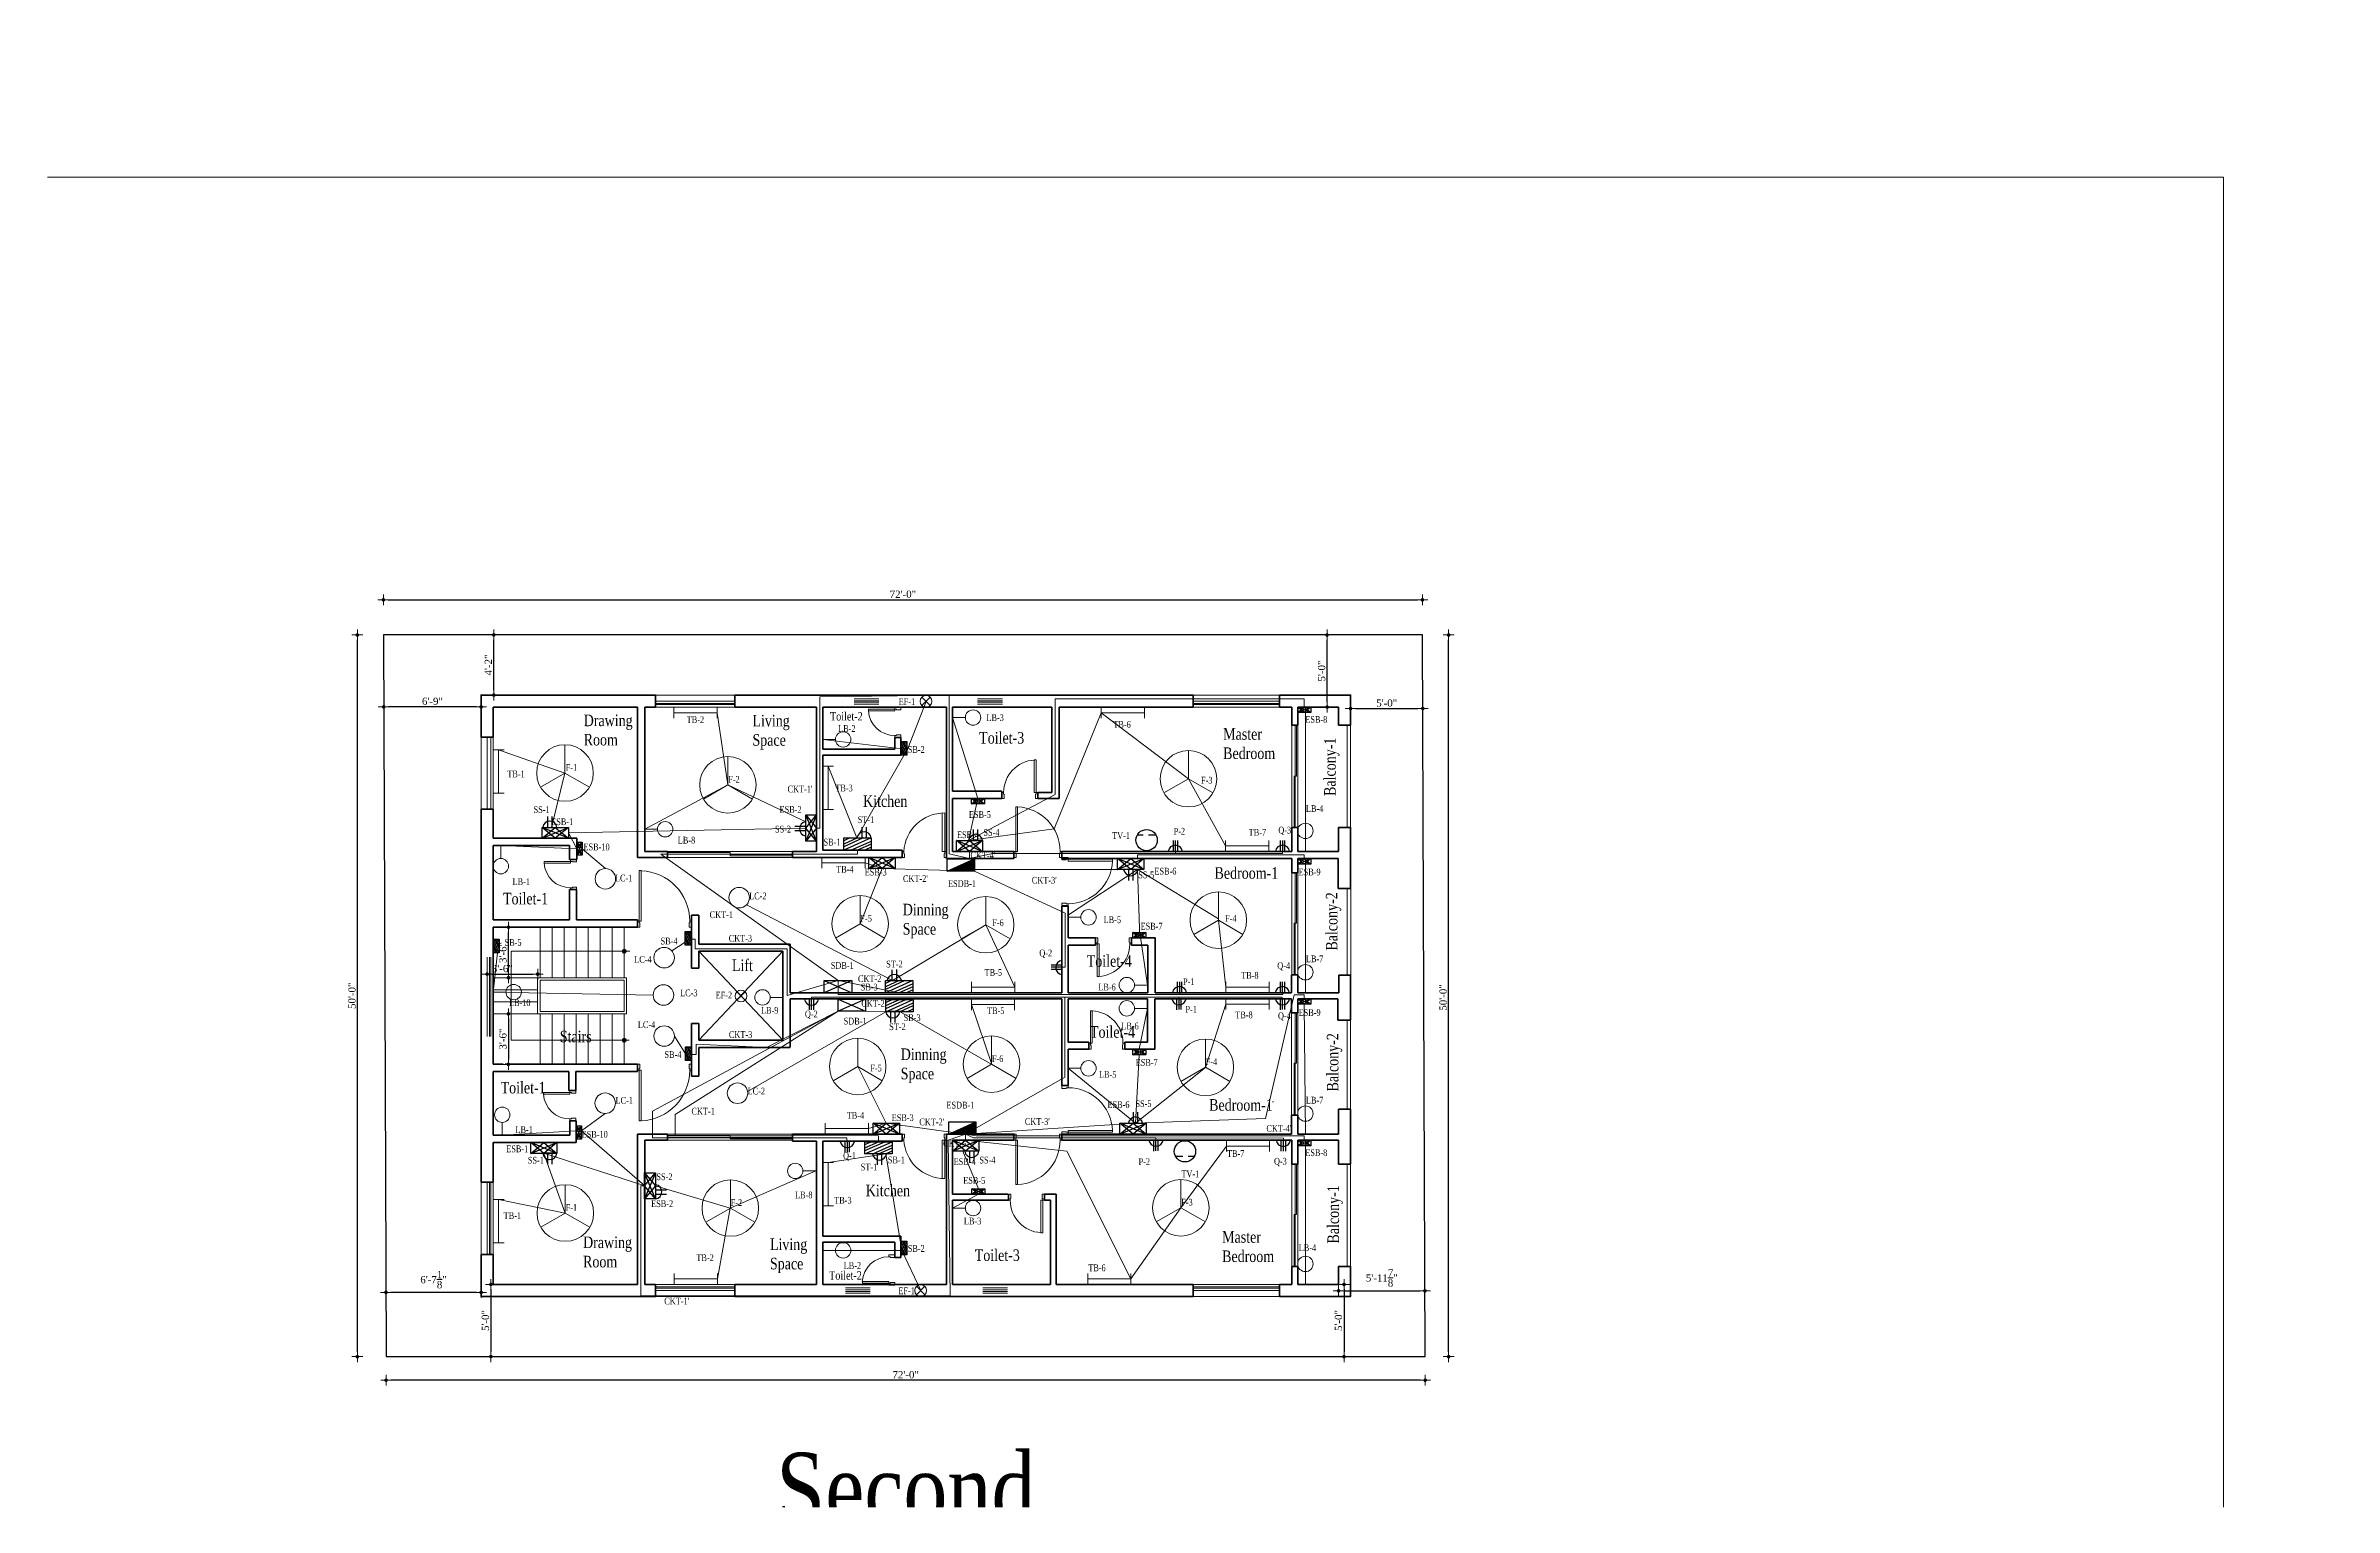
# Paper-space layout 'Layout1' of a CAD drawing. Header units: inches. Extents: x 1 to 409, y 1 to 261.
# The model-space entities are those that its viewports show. They can reach past a viewport. Long polylines and large blocks are cut down to what shows.
import ezdxf

# ---------------------------------------------------------------- set-up
doc = ezdxf.new("R2010")
doc.units = ezdxf.units.IN
doc.header["$LTSCALE"] = 10
doc.header["$MEASUREMENT"] = 0
for name, pattern in [('ACAD_ISO04W100', [30, 24, -3, 0, -3]), ('DASHED', [0.75, 0.5, -0.25]), ('HIDDEN', [0.375, 0.25, -0.125])]:
    doc.linetypes.add(name, pattern=pattern)
doc.layers.get('0').update_dxf_attribs({"color": 123})
for name, color, linetype, lineweight in [('Column', 7, 'Continuous', 35), ('Conduit (Mine)', 230, 'HIDDEN', 13), ('Conduit Generator (mine)', 134, 'HIDDEN', 13), ('DIM', 4, 'Continuous', 0), ('DOOR', 41, 'Continuous', 9), ('Fan (mine)', 210, 'Continuous', 13), ('Light (mine)', 80, 'Continuous', 13), ('Pins', 220, 'Continuous', 30), ('RAIL', 182, 'Continuous', 13), ('Stair', 8, 'Continuous', 13), ('Text_My', 7, 'Continuous', 13), ('Text_SUBD', 7, 'Continuous', 13), ('VERANDAH', 32, 'Continuous', 13), ('VOID', 8, 'Continuous', 9), ('Wall', 7, 'Continuous', 35), ('WIN', 4, 'Continuous', 13), ('WIN-1', 8, 'Continuous', 13), ('WIN1', 8, 'Continuous', 9)]:
    doc.layers.add(name, color=color, linetype=linetype, lineweight=lineweight)
doc.layers.add('Site', color=7, linetype='ACAD_ISO04W100', lineweight=30, true_color=0x004961)
doc.layers.add('Switchboard & Socket (Mine)', color=4, linetype='Continuous')
doc.layers.add('Switchboard and Socket (mine)', color=41, linetype='Continuous')
doc.layers.get('0').off()
doc.layers.get('Pins').off()
doc.styles.get("Standard").update_dxf_attribs({"font": 'times.ttf', "width": 0.8})
doc.styles.add('STYLE3', font='times.ttf')
doc.dimstyles.new('1_8', dxfattribs={"dimtxt": 6, "dimasz": 4, "dimexe": 0.18, "dimexo": 0.0625, "dimgap": 0.125, "dimtad": 0, "dimdec": 4, "dimrnd": 0.125, "dimzin": 3, "dimdsep": 46, "dimlunit": 4, "dimtxsty": 'STYLE3', "dimblk": 'D', "dimcen": 4, "dimse1": 1, "dimse2": 1, "dimclrt": 7, "dimadec": 0, "dimazin": 0, "dimtfac": 1, "dimtdec": 4, "dimtix": 1, "dimtmove": 0, "dimatfit": 3, "dimldrblk": 'OPEN90', "dimfxl": 1, "dimtvp": 0.75, "dimtolj": 1, "dimtzin": 0, "dimarcsym": 0})

psp = doc.layouts.get("Layout1")

msp = doc.modelspace()

# ---------------------------------------------------------------- texts
at = {"layer": 'Switchboard and Socket (mine)', "linetype": 'ByBlock', "ltscale": 10, "char_height": 5.614888, "attachment_point": 1}
for s, insert, width in [('EF-1', (2542.87568, -27943.9287), 11.307141), ('TB-2', (2366.62305, -27958.95357), 11.307141), ('LB-2', (2492.5281, -27966.26284), 10.7044674), ('LB-3', (2615.85855, -27957.20816), 10.7044674), ('TB-6', (2721.40848, -27962.87773), 11.307141), ('ESB-8', (2880.99366, -27958.73904), 11.307141), ('SB-2', (2550.4214, -27983.73896), 11.307141), ('TB-1', (2217.47215, -28004.0633), 11.307141), ('F-1', (2265.99723, -27998.64998), 11.307141), ('F-2', (2401.19827, -28008.51333), 11.307141), ('F-3', (2794.28632, -28009.26651), 11.307141), ('TB-3', (2490.21974, -28015.76022), 11.307141), ('SS-1', (2239.30771, -28033.68711), 11.307141), ('ESB-1', (2253.94891, -28043.81491), 11.307141), ('ESB-2', (2443.8408, -28033.53797), 11.307141), ('ST-1', (2508.79022, -28042.10237), 11.307141), ('ESB-5', (2601.27105, -28037.76074), 11.307141), ('LB-4', (2881.49933, -28032.79094), 10.7044674), ('ESB-10', (2280.81607, -28064.72562), 11.307141), ('LB-8', (2359.21384, -28059.1275), 43.4744812), ('SS-2', (2440.06551, -28049.95348), 11.307141), ('SB-1', (2480.37594, -28060.73889), 11.307141), ('ESB-4', (2591.33481, -28054.63319), 11.307141), ('SS-4', (2613.37005, -28052.72782), 11.307141), ('TV-1', (2720.35127, -28055.23245), 11.307141), ('P-2', (2771.51583, -28051.70215), 22.4232461), ('TB-7', (2833.93603, -28052.59385), 11.307141), ('Q-3', (2858.60261, -28050.7523), 11.307141), ('TB-4', (2490.93047, -28083.28521), 11.307141), ('ESB-3', (2514.59565, -28085.65391), 11.307141), ('ESB-6', (2755.55004, -28084.8897), 23.2851525), ('ESB-9', (2875.43213, -28085.58663), 11.307141), ('LB-1', (2221.81388, -28093.64808), 10.7044674), ('LC-1', (2306.97874, -28090.60436), 11.307141), ('LC-2', (2418.54962, -28105.46941), 11.307141), ('ESDB-1', (2583.92709, -28095.22767), 31.3351687), ('SS-5', (2742.09475, -28087.94637), 21.6482845), ('F-5', (2511.10983, -28124.0741), 11.307141), ('LB-5', (2713.29467, -28125.28537), 10.7044674), ('F-4', (2814.34245, -28124.12323), 11.307141), ('SB-5', (2215.18753, -28144.14256), 5.5008402), ('SB-4', (2344.91419, -28142.99116), 11.307141), ('F-6', (2620.69986, -28127.73624), 11.307141), ('ESB-7', (2744.03365, -28130.61886), 11.307141), ('LC-4', (2323.00339, -28158.16098), 11.307141), ('SDB-1', (2486.47695, -28163.2938), 28.458545), ('ST-2', (2532.49448, -28162.11304), 11.307141), ('Q-2', (2659.84942, -28152.90668), 11.307141), ('LB-7', (2881.4991, -28157.77758), 10.7044674), ('SB-3', (2511.39248, -28181.25072), 11.307141), ('TB-5', (2614.32274, -28169.09505), 11.307141), ('LB-6', (2708.92423, -28181.24792), 10.7044674), ('P-1', (2779.32682, -28176.73533), 11.307141), ('TB-8', (2827.64095, -28171.45423), 11.307141), ('Q-4', (2857.7026, -28163.48916), 11.307141), ('LB-10', (2218.83127, -28194.2477), 11.307141), ('LC-3', (2361.13622, -28186.0874), 11.307141), ('EF-2', (2390.66807, -28187.9259), 11.307141), ('LB-9', (2428.40597, -28200.60079), 11.307141), ('TB-5', (2616.37129, -28200.91138), 11.307141), ('P-1', (2781.35626, -28199.75074), 11.307141), ('LC-4', (2326.00869, -28212.4694), 11.307141), ('Q-2', (2464.91969, -28203.67204), 11.307141), ('SDB-1', (2497.1638, -28209.56071), 23.2988335), ('ST-2', (2535.00891, -28214.20184), 11.307141), ('SB-3', (2547.00317, -28206.68894), 11.307141), ('LB-6', (2728.02341, -28213.55927), 10.7044674), ('TB-8', (2822.77059, -28204.37012), 11.307141), ('Q-4', (2858.31016, -28205.09721), 11.307141), ('ESB-9', (2875.4423, -28202.45314), 11.307141), ('SB-4', (2348.11483, -28237.34644), 11.307141), ('F-5', (2519.28303, -28248.59314), 11.307141), ('F-6', (2620.40586, -28240.76389), 11.307141), ('LB-5', (2709.44965, -28253.81534), 10.7044674), ('ESB-7', (2739.96344, -28243.88135), 11.307141), ('F-4', (2798.22011, -28243.33244), 11.307141), ('LC-1', (2307.45853, -28275.38988), 11.307141), ('LC-2', (2417.28706, -28267.73908), 11.307141), ('LB-7', (2881.49958, -28275.28919), 10.7044674), ('TB-4', (2499.71122, -28287.90357), 11.307141), ('ESB-3', (2537.09197, -28289.81273), 11.307141), ('ESDB-1', (2582.59221, -28279.39243), 15.9961555), ('ESB-6', (2716.52556, -28278.94905), 11.307141), ('SS-5', (2739.78638, -28278.13071), 9.4645152), ('LB-1', (2224.23033, -28299.74793), 10.7044674), ('ESB-1', (2216.56598, -28315.73757), 11.307141), ('SS-1', (2234.5514, -28325.21738), 11.307141), ('Q-1', (2496.66109, -28321.35739), 11.307141), ('ST-1', (2511.37379, -28330.86515), 11.307141), ('SB-1', (2533.88892, -28324.97552), 11.307141), ('ESB-4', (2588.6101, -28326.34629), 11.307141), ('SS-4', (2610.0111, -28325.07896), 11.307141), ('P-2', (2742.34782, -28326.40901), 25.0246007), ('TB-7', (2815.85451, -28319.64784), 11.307141), ('Q-3', (2854.98064, -28326.03231), 11.307141), ('ESB-8', (2880.99367, -28318.97665), 11.307141), ('SS-2', (2341.43461, -28338.94642), 11.307141), ('ESB-5', (2596.56839, -28341.98531), 11.307141), ('TV-1', (2777.99112, -28336.55255), 11.307141), ('TB-1', (2214.42091, -28371.21247), 11.307141), ('F-1', (2265.97656, -28364.4729), 11.307141), ('ESB-2', (2337.07232, -28361.37236), 11.307141), ('F-2', (2403.1957, -28360.3482), 11.307141), ('LB-8', (2456.71675, -28354.08345), 22.9716189), ('TB-3', (2489.25227, -28358.48375), 11.307141), ('F-3', (2777.79435, -28360.09692), 11.307141), ('LB-3', (2597.11281, -28375.76524), 10.7044674), ('TB-2', (2374.65928, -28406.28236), 11.307141), ('SB-2', (2550.42198, -28398.57873), 11.307141), ('LB-4', (2875.53086, -28397.96421), 10.7044674), ('LB-2', (2497.17352, -28412.81082), 10.7044674), ('TB-6', (2700.55047, -28414.67673), 11.307141), ('EF-1', (2542.58949, -28433.7652), 11.307141)]:
    msp.add_mtext(s, dxfattribs=dict(at, insert=insert, width=width))
at = {"layer": 'Switchboard and Socket (mine)', "linetype": 'ByBlock', "ltscale": 10, "insert": (2279.21979, -28303.67099), "char_height": 5.614888, "attachment_point": 1}
msp.add_mtext('ESB-10', dxfattribs=at)
at = {"layer": 'Text_My', "linetype": 'ByBlock', "ltscale": 10, "attachment_point": 1}
for s, insert, char_height, width in [('Drawing \\PRoom', (2280.97241, -27957.51427), 9.625, 2.1183511), ('Living\\PSpace', (2421.30459, -27957.74544), 9.625, 2.1183511), ('Toilet-2', (2485.74018, -27955.4113), 7, 37.91675), ('Toilet-3', (2609.83506, -27972.00284), 9.625, 2.1183511), ('Master \\PBedroom', (2812.71589, -27968.77476), 9.625, 18.409083), ('Kitchen', (2513.29834, -28024.64709), 9.625, 2.1183511), ('Bedroom-1', (2805.55456, -28084.39803), 9.625, 2.1183511), ('Toilet-1', (2213.91712, -28105.69439), 9.625, 2.1183511), ('Dinning\\PSpace', (2546.25931, -28114.80571), 9.625, 2.1183511), ('Lift', (2404.23426, -28161.13224), 9.625, 2.1183511), ('Toilet-4', (2699.27629, -28157.54801), 9.625, 2.1183511), ('Stairs', (2261.08864, -28220.31397), 9.625, 2.1183511), ('Toilet-4', (2701.9887, -28216.54183), 9.625, 2.1183511), ('Dinning\\PSpace', (2544.58741, -28235.08304), 9.625, 2.1183511), ('Toilet-1', (2211.86025, -28262.84753), 9.625, 2.1183511), ('Bedroom-1', (2801.04921, -28277.21657), 9.625, 2.1183511), ('Kitchen', (2515.51587, -28348.38283), 9.625, 2.1183511), ('Drawing \\PRoom', (2280.44586, -28391.43973), 9.625, 2.1183511), ('Master \\PBedroom', (2811.84097, -28386.97908), 9.625, 18.409083), ('Living\\PSpace', (2435.84261, -28393.07696), 9.625, 2.1183511), ('Toilet-3', (2606.16834, -28402.15527), 9.625, 2.1183511), ('Toilet-2', (2485.01798, -28420.25771), 7, 37.91675), ('\\pi-60.63,l60.63,t121.3;  Second Floor', (2404.42907, -28571.18244), 60.625, 292.7781931)]:
    msp.add_mtext(s, dxfattribs=dict(at, insert=insert, char_height=char_height, width=width))
at = {"layer": 'Text_My', "linetype": 'ByBlock', "ltscale": 10, "char_height": 9.625, "width": 2.1183511, "attachment_point": 1, "rotation": 90}
for s, insert in [('Balcony-1', (2896.6724, -28025.14066)), ('Balcony-2', (2898.11682, -28153.733)), ('Balcony-2', (2898.92015, -28270.82486)), ('Balcony-1', (2899.42124, -28397.27065))]:
    msp.add_mtext(s, dxfattribs=dict(at, insert=insert))
at = {"layer": 'Text_SUBD', "linetype": 'ByBlock', "ltscale": 10, "char_height": 5.614888, "width": 4.1666683, "attachment_point": 1}
for s, insert in [("CKT-1'", (2450.52429, -28016.57394)), ("CKT-4'", (2602.58233, -28071.70255)), ("CKT-2'", (2546.44252, -28091.03255)), ("CKT-3'", (2653.59643, -28092.43942)), ('CKT-1', (2385.69568, -28121.09297)), ('CKT-3', (2401.54705, -28140.71007)), ('CKT-2', (2509.03793, -28174.2902)), ('CKT-2', (2511.85902, -28194.82765)), ('CKT-3', (2401.71124, -28220.71011)), ('CKT-1', (2370.55932, -28284.43212)), ("CKT-2'", (2560.04031, -28293.36766)), ("CKT-3'", (2647.80768, -28293.00531)), ("CKT-5'", (2579.8038, -28311.23113)), ("CKT-4'", (2848.66961, -28298.72185)), ("CKT-1'", (2347.96414, -28442.2705))]:
    msp.add_mtext(s, dxfattribs=dict(at, insert=insert))

# ---------------------------------------------------------------- blocks, each defined once
blk = doc.blocks.new('D')
at = {"layer": 'DIM'}
for q in [(-1.125, 0), (0, 1.125), (1.125, 0), (0, -1.125)]:
    blk.add_line((0, 0), q, dxfattribs=at)
at = {"layer": 'DIM', "color": 6, "const_width": 0.375}
blk.add_lwpolyline([(-0.1875, 0, 1), (0.1875, 0, 1)], format="xyb", close=True, dxfattribs=at)
blk = doc.blocks.new('*D262')
at = {"layer": 'DIM', "color": 0, "linetype": 'ByBlock', "lineweight": -2}
blk.add_line((2118.4, -27862.1), (2974.4, -27862.1), dxfattribs=at)
at = {"layer": 'DIM', "color": 0, "linetype": 'ByBlock', "lineweight": -2, "xscale": 4, "yscale": 4, "zscale": 4, "rotation": 180}
blk.add_blockref('D', (2114.4, -27862.1), dxfattribs=at)
at = {"layer": 'DIM', "color": 0, "linetype": 'ByBlock', "lineweight": -2, "xscale": 4, "yscale": 4, "zscale": 4}
blk.add_blockref('D', (2978.4, -27862.1), dxfattribs=at)
at = {"layer": 'DIM', "color": 7, "linetype": 'ByBlock', "insert": (2546.4, -27857.5), "char_height": 6, "attachment_point": 5, "style": 'STYLE3'}
blk.add_mtext('\\A1;72\'-0"', dxfattribs=at)
blk = doc.blocks.new('_Open90')
at = {"layer": 'DIM', "color": 0, "lineweight": -2}
for p, q in [((0, 0), (-1, 0)), ((-0.5, 0.5), (0, 0)), ((0, 0), (-0.5, -0.5))]:
    blk.add_line(p, q, dxfattribs=at)
blk = doc.blocks.new('*D263')
at = {"layer": 'DIM', "color": 0, "linetype": 'ByBlock', "lineweight": -2}
blk.add_line((3000.2, -28487.3), (3000.2, -27895.3), dxfattribs=at)
at = {"layer": 'DIM', "color": 0, "linetype": 'ByBlock', "lineweight": -2, "xscale": 4, "yscale": 4, "zscale": 4}
for p, rotation in [((3000.2, -27891.3), 90), ((3000.2, -28491.3), 270)]:
    blk.add_blockref('D', p, dxfattribs=dict(at, rotation=rotation))
at = {"layer": 'DIM', "color": 7, "linetype": 'ByBlock', "insert": (2995.6, -28192.7), "char_height": 6, "attachment_point": 5, "rotation": 90, "style": 'STYLE3'}
blk.add_mtext('\\A1;50\'-0"', dxfattribs=at)
blk = doc.blocks.new('*D264')
at = {"layer": 'DIM', "color": 0, "linetype": 'ByBlock', "lineweight": -2}
blk.add_line((2092.8, -28487.3), (2092.8, -27895.3), dxfattribs=at)
at = {"layer": 'DIM', "color": 0, "linetype": 'ByBlock', "lineweight": -2, "xscale": 4, "yscale": 4, "zscale": 4}
for p, rotation in [((2092.8, -27891.3), 90), ((2092.8, -28491.3), 270)]:
    blk.add_blockref('D', p, dxfattribs=dict(at, rotation=rotation))
at = {"layer": 'DIM', "color": 7, "linetype": 'ByBlock', "insert": (2088.3, -28191.3), "char_height": 6, "attachment_point": 5, "rotation": 90, "style": 'STYLE3'}
blk.add_mtext('\\A1;50\'-0"', dxfattribs=at)
blk = doc.blocks.new('*D265')
at = {"layer": 'DIM', "color": 0, "linetype": 'ByBlock', "lineweight": -2}
blk.add_line((2976.7, -28510.9), (2120.7, -28510.9), dxfattribs=at)
at = {"layer": 'DIM', "color": 0, "linetype": 'ByBlock', "lineweight": -2, "xscale": 4, "yscale": 4, "zscale": 4, "rotation": 180}
blk.add_blockref('D', (2116.7, -28510.9), dxfattribs=at)
at = {"layer": 'DIM', "color": 0, "linetype": 'ByBlock', "lineweight": -2, "xscale": 4, "yscale": 4, "zscale": 4}
blk.add_blockref('D', (2980.7, -28510.9), dxfattribs=at)
at = {"layer": 'DIM', "color": 7, "linetype": 'ByBlock', "insert": (2548.7, -28506.4), "char_height": 6, "attachment_point": 5, "style": 'STYLE3'}
blk.add_mtext('\\A1;72\'-0"', dxfattribs=at)
blk = doc.blocks.new('D-45')
for points in [[(-1.5, 47), (-3, 47), (-3, 5), (-1.5, 5)], [(-45, 5), (-45, 0), (-43, 0), (-43, 3.5), (-43.5, 3.5), (-43.5, 5)], [(0, 5), (0, 0), (-2, 0), (-2, 3.5), (-1.5, 3.5), (-1.5, 5)]]:
    blk.add_lwpolyline(points, close=True)
blk.add_arc((-1.5, 5), 42, 92.0467, 180)
blk = doc.blocks.new('D-25')
for points in [[(5, 25), (0, 25), (0, 23), (3.5, 23), (3.5, 23.5), (5, 23.5)], [(5, 0), (0, 0), (0, 2), (3.5, 2), (3.5, 1.5), (5, 1.5)], [(26.9, 1.5), (26.9, 3), (5, 3), (5, 1.5)]]:
    blk.add_lwpolyline(points, close=True)
blk.add_arc((5, 1.5), 22, 3.9096, 90)
blk = doc.blocks.new('D-S')
at = {"layer": 'DOOR', "linetype": 'Continuous'}
for p, q in [((1.5, 5), (1.5, 37)), ((3.5, 36.9), (3.5, 5)), ((3.5, 5), (1.5, 5))]:
    blk.add_line(p, q, dxfattribs=at)
at = {"layer": 'DOOR'}
for points in [[(2, 3), (2, 0), (0, 0), (0, 5), (1.5, 5), (1.5, 3)], [(35, 3), (35, 0), (37, 0), (37, 5), (35.5, 5), (35.5, 3)]]:
    blk.add_lwpolyline(points, close=True, dxfattribs=at)
blk.add_arc((1.5, 2.9), 34.1, 3.5436, 89.9278, dxfattribs=at)
blk = doc.blocks.new('D-30')
for points in [[(5, 30), (0, 30), (0, 28), (3.5, 28), (3.5, 28.5), (5, 28.5)], [(5, 0), (0, 0), (0, 2), (3.5, 2), (3.5, 1.5), (5, 1.5)], [(32, 1.5), (32, 3), (5, 3), (5, 1.5)]]:
    blk.add_lwpolyline(points, close=True)
blk.add_arc((5, 1.5), 27, 3.2261, 89.9826)
blk = doc.blocks.new('D-40')
for points in [[(-5, 0), (0, 0), (0, -2), (-3.5, -2), (-3.5, -1.5), (-5, -1.5)], [(-42, -1.5), (-42, -3), (-5, -3), (-5, -1.5)], [(-5, -40), (0, -40), (0, -38), (-3.5, -38), (-3.5, -38.5), (-5, -38.5)]]:
    blk.add_lwpolyline(points, close=True)
blk.add_arc((-5, -1.5), 37, 182.3234, 270)
blk = doc.blocks.new('*D286')
at = {"layer": 'DIM', "color": 0, "linetype": 'ByBlock', "lineweight": -2}
blk.add_line((2191.7, -28437.9), (2120.6, -28437.9), dxfattribs=at)
at = {"layer": 'DIM', "color": 0, "linetype": 'ByBlock', "lineweight": -2, "xscale": 4, "yscale": 4, "zscale": 4, "rotation": 180}
blk.add_blockref('D', (2116.6, -28437.9), dxfattribs=at)
at = {"layer": 'DIM', "color": 0, "linetype": 'ByBlock', "lineweight": -2, "xscale": 4, "yscale": 4, "zscale": 4}
blk.add_blockref('D', (2195.7, -28437.9), dxfattribs=at)
at = {"layer": 'DIM', "color": 7, "linetype": 'ByBlock', "insert": (2156.1, -28427.3), "char_height": 6, "attachment_point": 5, "style": 'STYLE3'}
blk.add_mtext('\\A1;6\'-7{\\H1.000000x;\\S1/8;}"', dxfattribs=at)
blk = doc.blocks.new('*D287')
at = {"layer": 'DIM', "color": 0, "linetype": 'ByBlock', "lineweight": -2}
blk.add_line((2203.8, -28435.3), (2203.8, -28487.3), dxfattribs=at)
at = {"layer": 'DIM', "color": 0, "linetype": 'ByBlock', "lineweight": -2, "xscale": 4, "yscale": 4, "zscale": 4}
for p, rotation in [((2203.8, -28431.3), 90), ((2203.8, -28491.3), 270)]:
    blk.add_blockref('D', p, dxfattribs=dict(at, rotation=rotation))
at = {"layer": 'DIM', "color": 7, "linetype": 'ByBlock', "insert": (2199.2, -28461.3), "char_height": 6, "attachment_point": 5, "rotation": 90, "style": 'STYLE3'}
blk.add_mtext('\\A1;5\'-0"', dxfattribs=at)
blk = doc.blocks.new('*D288')
at = {"layer": 'DIM', "color": 0, "linetype": 'ByBlock', "lineweight": -2}
blk.add_line((2913.2, -28435.3), (2913.2, -28487.3), dxfattribs=at)
at = {"layer": 'DIM', "color": 0, "linetype": 'ByBlock', "lineweight": -2, "xscale": 4, "yscale": 4, "zscale": 4}
for p, rotation in [((2913.2, -28431.3), 90), ((2913.2, -28491.3), 270)]:
    blk.add_blockref('D', p, dxfattribs=dict(at, rotation=rotation))
at = {"layer": 'DIM', "color": 7, "linetype": 'ByBlock', "insert": (2908.6, -28461.3), "char_height": 6, "attachment_point": 5, "rotation": 90, "style": 'STYLE3'}
blk.add_mtext('\\A1;5\'-0"', dxfattribs=at)
blk = doc.blocks.new('*D289')
at = {"layer": 'DIM', "color": 0, "linetype": 'ByBlock', "lineweight": -2}
blk.add_line((2912.7, -28436.6), (2976.5, -28436.6), dxfattribs=at)
at = {"layer": 'DIM', "color": 0, "linetype": 'ByBlock', "lineweight": -2, "xscale": 4, "yscale": 4, "zscale": 4, "rotation": 180}
blk.add_blockref('D', (2908.7, -28436.6), dxfattribs=at)
at = {"layer": 'DIM', "color": 0, "linetype": 'ByBlock', "lineweight": -2, "xscale": 4, "yscale": 4, "zscale": 4}
blk.add_blockref('D', (2980.5, -28436.6), dxfattribs=at)
at = {"layer": 'DIM', "color": 7, "linetype": 'ByBlock', "insert": (2944.6, -28425.9), "char_height": 6, "attachment_point": 5, "style": 'STYLE3'}
blk.add_mtext('\\A1;5\'-11{\\H1.000000x;\\S7/8;}"', dxfattribs=at)
blk = doc.blocks.new('*D290')
at = {"layer": 'DIM', "color": 0, "linetype": 'ByBlock', "lineweight": -2}
blk.add_line((2899.1, -27947.3), (2899.1, -27895.3), dxfattribs=at)
at = {"layer": 'DIM', "color": 0, "linetype": 'ByBlock', "lineweight": -2, "xscale": 4, "yscale": 4, "zscale": 4}
for p, rotation in [((2899.1, -27891.3), 90), ((2899.1, -27951.3), 270)]:
    blk.add_blockref('D', p, dxfattribs=dict(at, rotation=rotation))
at = {"layer": 'DIM', "color": 7, "linetype": 'ByBlock', "insert": (2894.6, -27921.3), "char_height": 6, "attachment_point": 5, "rotation": 90, "style": 'STYLE3'}
blk.add_mtext('\\A1;5\'-0"', dxfattribs=at)
blk = doc.blocks.new('*D266')
at = {"layer": 'DIM', "color": 0, "linetype": 'ByBlock', "lineweight": -2}
blk.add_line((2922.7, -27952.5), (2974.7, -27952.5), dxfattribs=at)
at = {"layer": 'DIM', "color": 0, "linetype": 'ByBlock', "lineweight": -2, "xscale": 4, "yscale": 4, "zscale": 4, "rotation": 180}
blk.add_blockref('D', (2918.7, -27952.5), dxfattribs=at)
at = {"layer": 'DIM', "color": 0, "linetype": 'ByBlock', "lineweight": -2, "xscale": 4, "yscale": 4, "zscale": 4}
blk.add_blockref('D', (2978.7, -27952.5), dxfattribs=at)
at = {"layer": 'DIM', "color": 7, "linetype": 'ByBlock', "insert": (2948.7, -27948), "char_height": 6, "attachment_point": 5, "style": 'STYLE3'}
blk.add_mtext('\\A1;5\'-0"', dxfattribs=at)
blk = doc.blocks.new('*D291')
at = {"layer": 'DIM', "color": 0, "linetype": 'ByBlock', "lineweight": -2}
blk.add_line((2206.2, -27937.3), (2206.2, -27895.3), dxfattribs=at)
at = {"layer": 'DIM', "color": 0, "linetype": 'ByBlock', "lineweight": -2, "xscale": 4, "yscale": 4, "zscale": 4}
for p, rotation in [((2206.2, -27891.3), 90), ((2206.2, -27941.3), 270)]:
    blk.add_blockref('D', p, dxfattribs=dict(at, rotation=rotation))
at = {"layer": 'DIM', "color": 7, "linetype": 'ByBlock', "insert": (2201.7, -27916.3), "char_height": 6, "attachment_point": 5, "rotation": 90, "style": 'STYLE3'}
blk.add_mtext('\\A1;4\'-2"', dxfattribs=at)
blk = doc.blocks.new('*D292')
at = {"layer": 'DIM', "color": 0, "linetype": 'ByBlock', "lineweight": -2}
blk.add_line((2191.7, -27951.1), (2118.7, -27951.1), dxfattribs=at)
at = {"layer": 'DIM', "color": 0, "linetype": 'ByBlock', "lineweight": -2, "xscale": 4, "yscale": 4, "zscale": 4, "rotation": 180}
blk.add_blockref('D', (2114.7, -27951.1), dxfattribs=at)
at = {"layer": 'DIM', "color": 0, "linetype": 'ByBlock', "lineweight": -2, "xscale": 4, "yscale": 4, "zscale": 4}
blk.add_blockref('D', (2195.7, -27951.1), dxfattribs=at)
at = {"layer": 'DIM', "color": 7, "linetype": 'ByBlock', "insert": (2155.2, -27946.5), "char_height": 6, "attachment_point": 5, "style": 'STYLE3'}
blk.add_mtext('\\A1;6\'-9"', dxfattribs=at)
blk = doc.blocks.new('*D267')
at = {"layer": 'DIM', "color": 0, "linetype": 'ByBlock', "lineweight": -2}
blk.add_line((2204.7, -28173.3), (2238.7, -28173.3), dxfattribs=at)
at = {"layer": 'DIM', "color": 0, "linetype": 'ByBlock', "lineweight": -2, "xscale": 4, "yscale": 4, "zscale": 4, "rotation": 180}
blk.add_blockref('D', (2200.7, -28173.3), dxfattribs=at)
at = {"layer": 'DIM', "color": 0, "linetype": 'ByBlock', "lineweight": -2, "xscale": 4, "yscale": 4, "zscale": 4}
blk.add_blockref('D', (2242.7, -28173.3), dxfattribs=at)
at = {"layer": 'DIM', "color": 7, "linetype": 'ByBlock', "insert": (2213.3, -28168.7), "char_height": 6, "attachment_point": 5, "style": 'STYLE3'}
blk.add_mtext('\\A1;3\'-6"', dxfattribs=at)
blk = doc.blocks.new('*D293')
at = {"layer": 'DIM', "color": 0, "linetype": 'ByBlock', "lineweight": -2}
blk.add_line((2218.4, -28172.3), (2218.4, -28138.3), dxfattribs=at)
at = {"layer": 'DIM', "color": 0, "linetype": 'ByBlock', "lineweight": -2, "xscale": 4, "yscale": 4, "zscale": 4}
for p, rotation in [((2218.4, -28134.3), 90), ((2218.4, -28176.3), 270)]:
    blk.add_blockref('D', p, dxfattribs=dict(at, rotation=rotation))
at = {"layer": 'DIM', "color": 7, "linetype": 'ByBlock', "insert": (2213.8, -28155.3), "char_height": 6, "attachment_point": 5, "rotation": 90, "style": 'STYLE3'}
blk.add_mtext('\\A1;3\'-6"', dxfattribs=at)
blk = doc.blocks.new('*D268')
at = {"layer": 'DIM', "color": 0, "linetype": 'ByBlock', "lineweight": -2}
blk.add_line((2218.4, -28210.3), (2218.4, -28244.3), dxfattribs=at)
at = {"layer": 'DIM', "color": 0, "linetype": 'ByBlock', "lineweight": -2, "xscale": 4, "yscale": 4, "zscale": 4}
for p, rotation in [((2218.4, -28206.3), 90), ((2218.4, -28248.3), 270)]:
    blk.add_blockref('D', p, dxfattribs=dict(at, rotation=rotation))
at = {"layer": 'DIM', "color": 7, "linetype": 'ByBlock', "insert": (2213.8, -28227.3), "char_height": 6, "attachment_point": 5, "rotation": 90, "style": 'STYLE3'}
blk.add_mtext('\\A1;3\'-6"', dxfattribs=at)
blk = doc.blocks.new('Ceiling Fan Small')
at = {"layer": 'Fan (mine)', "linetype": 'ByBlock', "ltscale": 10}
for p in [(7040.4, -35394.1), (7020, -35429.4), (7060.8, -35429.4)]:
    blk.add_line(p, (7040.4, -35417.6), dxfattribs=at)
blk.add_circle((7040.4, -35417.6), 23.5, dxfattribs=at)
blk.add_circle((7040.4, -35417.6), 23.5, dxfattribs=at)
blk.add_circle((7040.4, -35417.6), 23.5, dxfattribs=at)
blk = doc.blocks.new('Tube Light')
at = {"layer": 'Light (mine)', "linetype": 'Continuous'}
for p, q in [((-36, 4.5), (-36, -4.5)), ((0, 0), (-36, 0)), ((0, 4.5), (0, -4.5))]:
    blk.add_line(p, q, dxfattribs=at)
blk = doc.blocks.new('Ceiling light')
at = {"layer": 'Light (mine)', "linetype": 'ByBlock'}
blk.add_circle((0, 8.5), 8.53, dxfattribs=at)
blk = doc.blocks.new('Bulb')
at = {"layer": 'Light (mine)', "linetype": 'Continuous'}
blk.add_line((-10, -5.3), (-20.6, -5.3), dxfattribs=at)
blk.add_circle((-3.6, -5.3), 6.4, dxfattribs=at)
blk = doc.blocks.new('Exhaust_Fan_new')
at = {"layer": 'Fan (mine)', "linetype": 'ByBlock', "ltscale": 10}
for p, q in [((-3.5, 3.5), (3.5, -3.5)), ((3.5, 3.5), (-3.5, -3.5))]:
    blk.add_line(p, q, dxfattribs=at)
blk.add_circle((0, 0), 4.9, dxfattribs=at)
blk = doc.blocks.new('2 Pin')
at = {"layer": 'Switchboard and Socket (mine)', "linetype": 'Continuous', "ltscale": 10}
for p, q in [((-15.8, 0), (7.8, 0)), ((-7.3, 0), (-7.3, 18.1)), ((0, 0), (0, 18.2))]:
    blk.add_line(p, q, dxfattribs=at)
blk.add_arc((-4, -1.6), 11.9, 7.5318, 172.4682, dxfattribs=at)
blk = doc.blocks.new('3- Pic')
at = {"layer": 'Switchboard and Socket (mine)', "linetype": 'ByBlock'}
blk.add_blockref('2 Pin', (7.3, 0), dxfattribs=at)
blk = doc.blocks.new('3- Pin')
at = {"layer": 'Switchboard and Socket (mine)', "linetype": 'Continuous', "ltscale": 10}
blk.add_line((-10.3, -3.5), (-10.3, 14.6), dxfattribs=at)
at = {"layer": 'Switchboard and Socket (mine)', "linetype": 'Continuous'}
blk.add_blockref('3- Pic', (-14.1, -3.5), dxfattribs=at)
blk = doc.blocks.new('switch board')
at = {"layer": 'Switchboard and Socket (mine)', "linetype": 'Continuous'}
for p, q in [((-16.6, -10.1), (6.1, 0)), ((-16.6, -5), (-5.3, 0)), ((-16.6, -7.3), (0, 0)), ((-16.6, -2.4), (-11.3, 0)), ((-10, -10.1), (6.1, -2.8)), ((-5.3, -10.1), (6.1, -5)), ((1, -10.1), (6.1, -7.6))]:
    blk.add_line(p, q, dxfattribs=at)
blk.add_lwpolyline([(-16.6, 0), (6.1, 0), (6.1, -10.1), (-16.6, -10.1)], close=True, dxfattribs=at)
blk = doc.blocks.new('Tv Socket')
at = {"layer": 'Switchboard and Socket (mine)', "linetype": 'Continuous', "ltscale": 10}
for p, q in [((-4.4, 7.6), (-4.4, 2.7)), ((-4.4, -1.7), (-4.4, -7.6))]:
    blk.add_line(p, q, dxfattribs=at)
at = {"layer": 'Switchboard and Socket (mine)', "linetype": 'ByBlock'}
blk.add_circle((-8.8, 0), 8.85, dxfattribs=at)
blk = doc.blocks.new('Emergency')
at = {"layer": 'Switchboard and Socket (mine)', "linetype": 'Continuous', "ltscale": 10}
for p, q in [((-10.9, 0), (0, 9.1)), ((0, 0), (-10.9, 9.1)), ((-10.9, 0), (10.9, 9.1)), ((10.9, 0), (-10.9, 9.1)), ((0, 9.1), (10.9, 0)), ((10.9, 9.1), (0, 0))]:
    blk.add_line(p, q, dxfattribs=at)
blk.add_lwpolyline([(-10.9, 9.1), (10.9, 9.1), (10.9, 0), (-10.9, 0)], close=True, dxfattribs=at)
blk = doc.blocks.new('*D270')
at = {"layer": 'DIM', "color": 0, "linetype": 'ByBlock', "lineweight": -2}
blk.add_line((1829.5, -28481.3), (1829.5, -27889.3), dxfattribs=at)
at = {"layer": 'DIM', "color": 0, "linetype": 'ByBlock', "lineweight": -2, "xscale": 4, "yscale": 4, "zscale": 4}
for p, rotation in [((1829.5, -27885.3), 90), ((1829.5, -28485.3), 270)]:
    blk.add_blockref('D', p, dxfattribs=dict(at, rotation=rotation))
at = {"layer": 'DIM', "color": 7, "linetype": 'ByBlock', "insert": (1824.9, -28186.7), "char_height": 6, "attachment_point": 5, "rotation": 90, "style": 'STYLE3'}
blk.add_mtext('\\A1;50\'-0"', dxfattribs=at)
blk = doc.blocks.new('Main Distribution Board')
at = {"layer": 'Switchboard and Socket (mine)', "linetype": 'ByBlock'}
for p, q in [((-11.4, 0), (11.4, -10.1)), ((11.4, 0), (-11.4, -10.1))]:
    blk.add_line(p, q, dxfattribs=at)
blk.add_lwpolyline([(-11.4, 0), (11.4, 0), (11.4, -10.1), (-11.4, -10.1)], close=True, dxfattribs=at)
blk = doc.blocks.new('Emergency Sub Distribution Board')
at = {"layer": 'Switchboard & Socket (Mine)', "ltscale": 10}
blk.add_hatch(color=256, dxfattribs=at).paths.add_polyline_path([(22.7, -10.1), (22.7, 0), (0, -10.1)])
blk.add_line((0, -10.1), (22.7, 0), dxfattribs=at)
at = {"layer": 'Switchboard & Socket (Mine)', "linetype": 'Continuous'}
blk.add_lwpolyline([(0, 0), (22.7, 0), (22.7, -10.1), (0, -10.1)], close=True, dxfattribs=at)

# ---------------------------------------------------------------- dimensions: what is measured, and where the dimension line sits
at = {"layer": 'DIM', "linetype": 'ByBlock'}
for base, p1, p2, picture, middle in [((2978.43323, -27862.13343), (2114.43437, -27892.68501), (2978.43323, -27891.28251), '*D262', (2546.4338, -27857.54259)), ((2114.66583, -27951.05056), (2195.68837, -27951.25466), (2114.66583, -27952.63002), '*D292', (2155.1771, -27946.45972)), ((2978.69139, -27952.5402), (2918.68837, -27957.43291), (2978.69139, -27958.2639), '*D266', (2948.68988, -27947.96233)), ((2116.550222, -28437.912689), (2195.688367, -28431.278048), (2116.550222, -28440.646126), '*D286', (2156.119294, -28427.263446)), ((2980.54849, -28436.55658), (2908.68837, -28431.27805), (2980.54849, -28440.10213), '*D289', (2944.61843, -28425.92031))]:
    dim = msp.add_linear_dim(base=base, p1=p1, p2=p2, dimstyle='1_8', dxfattribs=at)
    dim.commit()
    dim.dimension.update_dxf_attribs({"geometry": picture, "text_midpoint": middle})
for base, p1, p2, picture, middle in [((1829.50972, -27885.30644), (1810.08988, -28485.30198), (1807.77738, -27885.30644), '*D270', (1829.50972, -28186.67567)), ((2092.83085, -27891.27955), (2116.74573, -28491.27805), (2115.40719, -27891.27955), '*D264', (2092.83085, -28191.2788)), ((3000.16557, -27891.28251), (2980.74573, -28491.27805), (2978.43323, -27891.28251), '*D263', (3000.16557, -28192.65174))]:
    dim = msp.add_linear_dim(base=base, p1=p1, p2=p2, angle=90, dimstyle='1_8', dxfattribs=at)
    dim.commit()
    dim.dimension.update_dxf_attribs({"geometry": picture, "text_midpoint": middle, "dimtype": 160})
for base, p1, p2, picture, middle in [((2206.15604, -27891.27982), (2195.68837, -27941.25466), (2195.65563, -27891.27982), '*D291', (2201.65604, -27916.26724)), ((2899.14577, -27891.2823), (2908.68837, -27951.25466), (2918.60568, -27891.2823), '*D290', (2894.5679, -27921.26848)), ((2218.41864, -28134.26635), (2242.68837, -28176.26635), (2244.68837, -28134.26635), '*D293', (2213.84078, -28155.26635)), ((2218.41864, -28248.26635), (2244.68837, -28206.26635), (2244.68837, -28248.26635), '*D268', (2213.84078, -28227.26635)), ((2203.77134, -28491.27805), (2195.68837, -28431.27805), (2195.68837, -28491.27805), '*D287', (2199.19347, -28461.27805)), ((2913.19659, -28491.27805), (2908.68837, -28431.27805), (2915.40448, -28491.27805), '*D288', (2908.61872, -28461.27805))]:
    dim = msp.add_linear_dim(base=base, p1=p1, p2=p2, angle=90, dimstyle='1_8', dxfattribs=at)
    dim.commit()
    dim.dimension.update_dxf_attribs({"geometry": picture, "text_midpoint": middle})
for base, p1, p2, picture, middle in [((2242.68837, -28173.31235), (2200.68837, -28208.26635), (2242.68837, -28206.26635), '*D267', (2213.32025, -28173.31235)), ((2116.74573, -28510.94723), (2980.74573, -28491.27805), (2116.74573, -28491.27805), '*D265', (2548.74573, -28510.94723))]:
    dim = msp.add_linear_dim(base=base, p1=p1, p2=p2, dimstyle='1_8', dxfattribs=at)
    dim.commit()
    dim.dimension.update_dxf_attribs({"geometry": picture, "text_midpoint": middle, "dimtype": 160})

# ---------------------------------------------------------------- hatches: boundary and pattern name
at = {"layer": 'DIM'}
h = msp.add_hatch(dxfattribs=at)
h.set_pattern_fill('ANSI31', color=256, style=0)
h.set_pattern_definition([(45, (9403.6047, -38839.6283), (-0.08838835, 0.08838835), [])])
edge = h.paths.add_edge_path(flags=17)
edge.add_line((9408.6047, -38834.6283), (9408.6047, -38804.6283))

# ---------------------------------------------------------------- linework, layer by layer
at = {"layer": 'Column', "linetype": 'ByBlock'}
for p, q in [((2446.68837, -28228.26636), (2446.68837, -28154.26636)), ((2446.68837, -28154.26636), (2446.68837, -28225.76636)), ((2452.68837, -28154.26636), (2452.68837, -28188.76636)), ((2452.68837, -28193.76636), (2452.68837, -28225.76636))]:
    msp.add_line(p, q, dxfattribs=at)
at = {"layer": 'Column', "linetype": 'ByBlock', "ltscale": 10}
for p, q in [((2195.68837, -28312.26636), (2195.68837, -28258.26636)), ((2205.68837, -28307.26636), (2205.68837, -28258.26636)), ((2205.68837, -28317.26636), (2205.68837, -28313.26636)), ((2479.68837, -28396.27805), (2479.68837, -28431.27806)), ((2230.68837, -28431.27805), (2302.68837, -28431.27805)), ((2230.68837, -28441.27805), (2302.68837, -28441.27805)), ((2461.68837, -28441.27806), (2499.68837, -28441.27806))]:
    msp.add_line(p, q, dxfattribs=at)
at = {"layer": 'Column', "linetype": 'ByBlock'}
for points in [[(2215.68837, -27941.25466), (2215.68837, -27941.25466), (2195.68837, -27941.25466), (2195.68837, -27951.25466)], [(2205.68837, -27951.25466), (2215.68837, -27951.25466)], [(2431.68837, -27941.25466), (2411.68837, -27941.25466)], [(2411.68837, -27951.25466), (2431.68837, -27951.25466)], [(2908.68837, -27951.25466), (2908.68837, -27966.25466), (2918.68837, -27966.25466), (2918.68837, -27941.25466), (2908.68837, -27941.25466)], [(2908.68837, -28071.25466), (2908.68837, -28051.25466), (2918.68837, -28051.25466), (2918.68837, -28076.25466)], [(2195.68837, -28134.26636), (2195.68837, -28134.26636), (2195.68837, -28124.26636)], [(2195.68837, -28258.26636), (2195.68837, -28248.26636)], [(2908.68837, -28311.27805), (2908.68837, -28331.27805), (2918.68837, -28331.27805), (2918.68837, -28306.27805)], [(2908.68837, -28431.27805), (2908.68837, -28416.27805), (2918.68837, -28416.27805), (2918.68837, -28441.27805), (2908.68837, -28441.27805)], [(2215.68837, -28441.27805), (2195.68837, -28441.27805), (2195.68837, -28431.27805)], [(2411.68837, -28431.27805), (2431.68837, -28431.27805)], [(2431.68837, -28441.27805), (2411.68837, -28441.27805)]]:
    msp.add_lwpolyline(points, dxfattribs=at)
at = {"layer": 'Conduit (Mine)', "linetype": 'HIDDEN', "ltscale": 10}
for p, q in [((2565.67572, -27946.52538), (2550.4214, -27985.57255)), ((2479.68837, -27978.18123), (2550.4214, -27986.42266)), ((2550.4214, -27985.57255), (2508.14463, -28060.05129)), ((2484.23009, -28000.48553), (2508.14463, -28060.05129)), ((2508.53343, -28073.68007), (2344.98776, -28073.68007)), ((2344.98776, -28073.68007), (2492.43744, -28178.67445)), ((2508.53343, -28070.25466), (2508.53343, -28073.68007)), ((2416.27348, -28115.74655), (2537.83136, -28178.6744)), ((2370.68837, -28144.26636), (2373.53015, -28144.26636)), ((2373.53015, -28144.26636), (2373.53015, -28152.28412)), ((2537.83136, -28178.6744), (2615.26226, -28132.24605)), ((2639.37399, -28184.22485), (2615.26226, -28132.24605)), ((2205.68837, -28188.25718), (2209.31689, -28155.50664)), ((2354.12569, -28153.83913), (2365.22749, -28146.67752)), ((2373.53015, -28152.28412), (2450.15826, -28152.28412)), ((2450.15826, -28152.28412), (2450.15826, -28191.08056)), ((2450.15826, -28191.08056), (2492.43744, -28178.67445)), ((2492.43744, -28190.33617), (2492.43744, -28178.67445)), ((2492.43744, -28178.67445), (2543.2946, -28188.76636)), ((2338.73128, -28190.66418), (2205.68837, -28188.25718)), ((2776.63261, -28190.33617), (2492.43744, -28190.33617)), ((2620.40586, -28248.41271), (2603.32442, -28198.68053)), ((2776.63261, -28190.33617), (2776.64568, -28188.76637)), ((2862.20264, -28190.33617), (2776.63261, -28190.33617)), ((2862.20264, -28188.76639), (2862.20264, -28190.33617)), ((2338.18837, -28287.15118), (2492.53897, -28204.19104)), ((2356.89791, -28290.05363), (2492.53897, -28204.19104)), ((2417.28706, -28270.82671), (2532.25411, -28204.63695)), ((2433.02992, -28234.26636), (2492.5394, -28204.19067)), ((2543.48248, -28204.57857), (2492.53897, -28204.19104)), ((2620.40586, -28248.41271), (2544.05579, -28204.63695)), ((2356.39333, -28224.75662), (2365.59979, -28239.47798)), ((2374.52446, -28240.15631), (2374.52446, -28231.40114)), ((2374.52446, -28231.40114), (2433.02992, -28234.26636)), ((2370.68837, -28240.15631), (2370.68837, -28240.15631)), ((2370.68837, -28240.15631), (2374.52446, -28240.15631)), ((2338.18837, -28309.37276), (2338.18837, -28287.15118)), ((2356.89791, -28307.32414), (2356.89791, -28290.05363)), ((2499.91228, -28309.37276), (2338.18837, -28309.37276)), ((2526.03203, -28307.69521), (2356.89791, -28307.32414)), ((2499.91228, -28312.37376), (2499.91228, -28309.37276)), ((2526.03203, -28312.62702), (2526.03203, -28307.69521)), ((2484.23009, -28330.00218), (2532.16178, -28322.7716)), ((2545.62585, -28402.9776), (2532.16178, -28322.7716)), ((2479.68847, -28402.9776), (2545.62585, -28402.9776)), ((2545.62585, -28402.9776), (2561.19552, -28436.33627))]:
    msp.add_line(p, q, dxfattribs=at)
at = {"layer": 'Conduit Generator (mine)', "linetype": 'HIDDEN', "ltscale": 10}
for p, q in [((2477.24931, -27942.75228), (2584.88449, -27941.25479)), ((2477.24931, -28051.86545), (2477.24931, -27942.75228)), ((2584.88449, -27941.25479), (2584.88449, -28073.29861)), ((2880.13832, -27944.37988), (2672.88421, -27944.37988)), ((2672.88421, -27944.37988), (2672.88421, -28023.82584)), ((2880.13832, -27951.25466), (2880.13832, -27944.37988)), ((2400.90737, -28015.99415), (2391.92993, -27955.93381)), ((2587.68837, -27959.9921), (2608.7662, -28027.25466)), ((2711.1728, -27956.12958), (2672.13609, -28052.59071)), ((2783.81743, -28010.87143), (2711.1728, -27956.12958)), ((2881.08658, -28071.25479), (2881.08658, -27955.79162)), ((2210.22959, -27986.72666), (2265.42013, -28006.12211)), ((2265.42013, -28006.12211), (2254.17613, -28051.28133)), ((2814.76472, -28066.71328), (2783.81743, -28010.87143)), ((2331.68837, -28052.86402), (2400.90737, -28015.99415)), ((2400.90737, -28015.99415), (2465.61444, -28046.63426)), ((2672.88421, -28023.82584), (2600.92724, -28062.18066)), ((2608.7662, -28027.25466), (2600.92724, -28062.18066)), ((2212.08675, -28066.4765), (2275.19266, -28069.04927)), ((2268.24995, -28055.81829), (2465.61444, -28051.86545)), ((2275.19266, -28069.04927), (2268.24995, -28055.81829)), ((2474.68837, -28051.86545), (2474.68837, -28051.86545)), ((2474.68837, -28051.86545), (2477.24931, -28051.86545)), ((2672.13609, -28052.59071), (2600.92724, -28062.18066)), ((2299.01678, -28085.50045), (2279.72962, -28069.04927)), ((2510.81833, -28131.55501), (2529.06893, -28085.43996)), ((2515.11645, -28080.79604), (2529.06893, -28085.43996)), ((2529.06893, -28085.43996), (2605.98592, -28087.56495)), ((2584.88449, -28073.29861), (2601.74462, -28077.25466)), ((2594.92249, -28086.32859), (2741.56069, -28086.32859)), ((2601.74462, -28071.25466), (2601.74462, -28077.25466)), ((2620.78016, -28073.10338), (2601.74462, -28077.25466)), ((2773.16213, -28073.10338), (2620.78016, -28073.10338)), ((2683.1545, -28124.4557), (2741.56069, -28086.32859)), ((2880.13832, -28074.1176), (2741.43272, -28074.1176)), ((2741.43272, -28074.1176), (2741.43272, -28077.25466)), ((2808.70318, -28127.22403), (2741.56069, -28086.32859)), ((2743.34665, -28143.18047), (2741.56069, -28086.32859)), ((2773.16213, -28073.10338), (2773.19202, -28071.25467)), ((2862.1111, -28073.10338), (2773.16213, -28073.10338)), ((2862.1111, -28071.25457), (2862.1111, -28073.10338)), ((2880.13832, -28077.25466), (2880.13832, -28074.1176)), ((2881.08658, -28188.76636), (2881.08658, -28081.79162)), ((2681.35136, -28122.48134), (2605.98592, -28087.56495)), ((2681.39166, -28167.48132), (2681.35136, -28122.48134)), ((2749.65898, -28182.36832), (2743.34675, -28138.6435)), ((2814.90848, -28184.22485), (2808.70318, -28128.51653)), ((2678.68837, -28167.48132), (2681.39166, -28167.48132)), ((2470.39332, -28194.00165), (2470.39332, -28192.51701)), ((2470.39332, -28192.51701), (2681.05639, -28192.51701)), ((2681.05639, -28192.51701), (2681.05639, -28258.967)), ((2681.05639, -28192.51701), (2775.73016, -28192.51701)), ((2775.72469, -28193.76636), (2775.72469, -28192.51701)), ((2775.73016, -28192.51701), (2861.75444, -28192.51701)), ((2797.92861, -28250.81334), (2814.98213, -28198.27088)), ((2871.77036, -28190.64542), (2847.80257, -28293.24121)), ((2861.75444, -28192.51701), (2861.77518, -28193.76322)), ((2880.13851, -28190.64542), (2871.77036, -28190.64542)), ((2880.13851, -28193.81826), (2880.13851, -28190.64542)), ((2880.13851, -28198.35523), (2881.08658, -28306.27805)), ((2749.65898, -28201.74622), (2742.95745, -28235.7722)), ((2508.81438, -28250.19816), (2532.5758, -28297.20413)), ((2683.68837, -28251.61237), (2739.78638, -28297.20413)), ((2742.95745, -28240.30917), (2739.78638, -28297.20413)), ((2797.92861, -28250.81334), (2739.78638, -28297.20413)), ((2681.05639, -28258.967), (2598.58836, -28306.27805)), ((2298.8355, -28289.13101), (2279.21979, -28303.67099)), ((2847.80257, -28293.24121), (2739.78638, -28297.20413)), ((2213.24113, -28307.26642), (2274.68837, -28303.68514)), ((2331.68837, -28349.34782), (2279.21979, -28303.67099)), ((2517.74595, -28301.73654), (2532.5758, -28297.20413)), ((2532.5758, -28297.20413), (2598.0706, -28306.27805)), ((2583.97046, -28311.23113), (2598.58836, -28306.27805)), ((2585.59274, -28440.74993), (2583.97046, -28311.23113)), ((2739.78638, -28297.20413), (2598.58836, -28306.27805)), ((2598.58836, -28311.40336), (2598.58836, -28306.27805)), ((2607.19412, -28307.71118), (2598.58836, -28306.27805)), ((2605.07976, -28309.53792), (2598.58836, -28306.27805)), ((2682.84743, -28320.53567), (2598.58836, -28311.40336)), ((2756.64505, -28309.53792), (2605.07976, -28309.53792)), ((2880.13842, -28307.71118), (2607.19412, -28307.71118)), ((2862.75733, -28309.61557), (2756.64505, -28309.53792)), ((2756.64505, -28309.53792), (2756.64505, -28311.27805)), ((2862.49816, -28311.42477), (2862.75733, -28309.61557)), ((2880.13842, -28311.42996), (2880.13842, -28307.71118)), ((2265.68567, -28371.95371), (2247.81467, -28322.29408)), ((2247.83744, -28322.27513), (2331.68837, -28349.34782)), ((2609.21621, -28351.74109), (2596.37568, -28320.47729)), ((2736.06966, -28426.73654), (2682.84743, -28320.53567)), ((2815.37371, -28316.3524), (2777.50324, -28367.57779)), ((2881.08634, -28431.27805), (2881.08634, -28315.96692)), ((2331.68833, -28349.34787), (2328.35566, -28349.34787)), ((2328.35566, -28349.34787), (2328.35566, -28440.74993)), ((2331.68837, -28349.34788), (2328.46545, -28348.30725)), ((2340.76227, -28349.34785), (2402.90423, -28367.82905)), ((2473.89624, -28336.87362), (2402.90423, -28367.82905)), ((2210.22975, -28360.7309), (2265.68567, -28371.95371)), ((2402.90423, -28367.82905), (2392.17847, -28426.73674)), ((2587.68837, -28367.81156), (2609.21621, -28356.27805)), ((2736.06966, -28426.73654), (2777.50324, -28367.57779)), ((2328.35566, -28440.74993), (2585.59274, -28440.74993))]:
    msp.add_line(p, q, dxfattribs=at)
at = {"layer": 'RAIL', "linetype": 'ByBlock'}
for p, q in [((2242.68837, -28176.26635), (2242.68837, -28206.26635)), ((2316.68837, -28176.26635), (2242.68837, -28176.26635)), ((2244.68837, -28178.26635), (2244.68837, -28204.26635)), ((2314.68837, -28178.26635), (2244.68837, -28178.26635)), ((2314.68837, -28204.26635), (2314.68837, -28178.26635)), ((2316.68837, -28206.26635), (2316.68837, -28176.26635)), ((2242.68837, -28206.26635), (2316.68837, -28206.26635)), ((2244.68837, -28204.26635), (2314.68837, -28204.26635))]:
    msp.add_line(p, q, dxfattribs=at)
at = {"layer": 'Site', "linetype": 'ByBlock', "ltscale": 3}
for p, q in [((2114.43323, -27891.27954), (2116.74573, -28491.27805)), ((2978.43323, -27891.28251), (2114.43323, -27891.27954)), ((2980.74573, -28491.27805), (2978.43323, -27891.28251)), ((2116.74573, -28491.27805), (2980.74573, -28491.27805))]:
    msp.add_line(p, q, dxfattribs=at)
at = {"layer": 'Stair', "linetype": 'ByBlock'}
for p, q in [((2244.68837, -28134.26635), (2244.68837, -28176.26635)), ((2254.68837, -28134.26635), (2254.68837, -28176.26635)), ((2264.68837, -28134.26635), (2264.68837, -28176.26635)), ((2274.68837, -28134.26635), (2274.68837, -28176.26635)), ((2284.68837, -28134.26635), (2284.68837, -28176.26635)), ((2294.68837, -28134.26635), (2294.68837, -28176.26635)), ((2304.68837, -28134.26635), (2304.68837, -28176.26635)), ((2314.68837, -28134.26635), (2314.68837, -28176.26635)), ((2319.46002, -28154.26635), (2220.68837, -28154.26635)), ((2220.68837, -28154.26635), (2220.68837, -28228.26635)), ((2242.68837, -28176.26635), (2205.68837, -28176.26635)), ((2242.68837, -28186.26635), (2205.68837, -28186.26635)), ((2242.68837, -28196.26635), (2205.68837, -28196.26635)), ((2242.68837, -28206.26635), (2205.68837, -28206.26635)), ((2244.68837, -28248.26635), (2244.68837, -28206.26635)), ((2254.68837, -28248.26635), (2254.68837, -28206.26635)), ((2264.68837, -28248.26635), (2264.68837, -28206.26635)), ((2274.68837, -28248.26635), (2274.68837, -28206.26635)), ((2284.68837, -28248.26635), (2284.68837, -28206.26635)), ((2294.68837, -28248.26635), (2294.68837, -28206.26635)), ((2304.68837, -28248.26635), (2304.68837, -28206.26635)), ((2314.68837, -28248.26635), (2314.68837, -28206.26635)), ((2220.68837, -28228.26635), (2318.7771, -28228.26635))]:
    msp.add_line(p, q, dxfattribs=at)
at = {"layer": 'Stair', "linetype": 'ByBlock', "const_width": 2}
for points in [[(2313.68837, -28154.26635, 1), (2315.68837, -28154.26635, 1)], [(2313.68837, -28228.26635, 1), (2315.68837, -28228.26635, 1)]]:
    msp.add_lwpolyline(points, format="xyb", close=True, dxfattribs=at)
at = {"layer": 'Text_My', "linetype": 'ByBlock', "ltscale": 10}
msp.add_lwpolyline([(-1082.34631, -27510.67399), (3644.42267, -27510.67399), (3644.42267, -29067.82765), (-1082.34631, -29067.82765)], close=True, dxfattribs=at)
at = {"layer": 'VERANDAH', "linetype": 'ByBlock'}
for p, q in [((2915.68837, -28051.25466), (2915.68837, -27966.25466)), ((2918.68837, -28051.25466), (2918.68837, -27966.25466)), ((2915.68837, -28154.51496), (2915.68837, -28102.00326)), ((2915.68861, -28154.51511), (2915.68861, -28102.00341)), ((2919.00035, -28153.64031), (2919.00035, -28101.12861)), ((2915.72451, -28174.18798), (2915.72451, -28153.64016)), ((2919.00035, -28174.18798), (2919.00035, -28153.64016)), ((2918.68837, -28199.25466), (2918.68837, -28252.76636)), ((2915.68861, -28211.62506), (2915.68861, -28252.7664)), ((2915.68837, -28252.76636), (2915.68837, -28285.65265)), ((2918.68837, -28252.76636), (2918.68837, -28306.27805)), ((2915.68837, -28331.27805), (2915.68837, -28416.27805)), ((2918.68837, -28331.27805), (2918.68837, -28416.27805))]:
    msp.add_line(p, q, dxfattribs=at)
at = {"layer": 'VOID', "linetype": 'ByBlock', "ltscale": 10}
for p, q in [((2376.68837, -28154.26636), (2446.68837, -28228.26636)), ((2376.68837, -28228.26636), (2446.68837, -28154.27616))]:
    msp.add_line(p, q, dxfattribs=at)
at = {"layer": 'Wall', "linetype": 'ByBlock'}
for p, q in [((2195.68837, -27951.25412), (2195.68837, -27976.25412)), ((2205.68837, -27976.25412), (2205.68837, -27951.25412)), ((2230.68837, -27941.25466), (2215.68837, -27941.25466)), ((2230.68837, -27951.25466), (2215.68837, -27951.25466)), ((2340.68837, -27941.25466), (2302.68837, -27941.25466)), ((2325.68837, -27951.25466), (2302.68837, -27951.25466)), ((2325.68837, -28076.25466), (2325.68837, -27951.25466)), ((2331.68837, -28071.25466), (2331.68837, -27951.25466)), ((2340.68837, -27941.25466), (2340.68837, -27951.25466)), ((2411.68837, -27941.25466), (2406.68837, -27941.25466)), ((2406.68837, -27941.25466), (2406.68837, -27951.25466)), ((2411.68837, -27951.25466), (2406.68837, -27951.25466)), ((2431.68837, -27941.25466), (2462.68837, -27941.25521)), ((2474.68837, -27951.25466), (2431.68837, -27951.25466)), ((2474.68837, -28071.25466), (2474.68837, -27951.25466)), ((2479.68837, -27986.25466), (2479.68837, -27951.42557)), ((2499.68837, -27941.25466), (2499.68837, -27941.25466)), ((2773.68837, -27941.25466), (2787.68837, -27941.25466)), ((2773.68837, -27951.25466), (2787.68837, -27951.25466)), ((2787.68837, -27951.25466), (2787.68837, -27941.25466)), ((2874.68837, -27941.25466), (2859.68837, -27941.25466)), ((2859.68837, -27951.25466), (2859.68837, -27941.25466)), ((2869.68837, -27951.25466), (2859.68837, -27951.25466)), ((2869.68837, -27951.25466), (2869.68837, -27966.25466)), ((2874.68837, -27951.25466), (2874.68837, -27966.25466)), ((2874.68837, -27966.25466), (2869.68837, -27966.25466)), ((2195.68837, -27976.25412), (2205.68837, -27976.25412)), ((2539.68837, -27986.25466), (2479.68837, -27986.25466)), ((2544.68837, -27991.25466), (2479.68837, -27991.25466)), ((2479.68837, -28066.25466), (2479.68837, -27991.25466)), ((2195.68837, -28036.25412), (2205.68837, -28036.25412)), ((2582.68837, -28076.25466), (2582.68837, -28043.25466)), ((2587.68837, -28071.25466), (2587.68837, -28043.25466)), ((2869.68837, -28051.25466), (2869.68837, -28071.25466)), ((2869.68837, -28051.25466), (2874.68837, -28051.25466)), ((2869.68837, -28051.25466), (2869.68837, -28056.25466)), ((2869.68837, -28051.25466), (2869.68837, -28071.25466)), ((2874.68837, -28051.25466), (2874.68837, -28071.25466)), ((2350.68837, -28076.25466), (2325.68837, -28076.25466)), ((2350.68837, -28076.25466), (2350.68837, -28071.25466)), ((2474.68837, -28071.25466), (2454.68837, -28071.25466)), ((2454.68837, -28076.25466), (2454.68837, -28071.25466)), ((2503.68837, -28076.25466), (2454.68837, -28076.25466)), ((2678.68837, -28071.25466), (2678.68837, -28076.25466)), ((2869.68837, -28071.25466), (2678.68837, -28071.25466)), ((2869.68837, -28077.25466), (2678.68837, -28077.25466)), ((2874.68837, -28071.25466), (2908.68837, -28071.25466)), ((2886.68837, -28071.25466), (2886.68837, -28071.25466)), ((2370.68837, -28124.26636), (2370.68837, -28134.26636)), ((2370.68837, -28124.26636), (2376.68837, -28124.26636)), ((2376.68837, -28124.26636), (2376.68837, -28134.26636)), ((2678.68837, -28116.75466), (2683.68837, -28116.75466)), ((2678.68837, -28116.75466), (2678.68837, -28188.76636)), ((2683.68837, -28116.75466), (2683.68837, -28143.18047)), ((2195.68837, -28146.26636), (2195.68837, -28134.26636)), ((2269.19266, -28128.26636), (2215.68837, -28128.26636)), ((2325.68837, -28134.26636), (2215.68837, -28134.26636)), ((2325.68837, -28128.26636), (2275.03886, -28128.26636)), ((2370.68837, -28168.26636), (2370.68837, -28154.26636)), ((2376.68837, -28168.26636), (2376.68837, -28154.26636)), ((2380.68837, -28148.26636), (2426.68837, -28148.26636)), ((2380.68837, -28154.26636), (2426.68837, -28154.26636)), ((2683.68837, -28149.18047), (2683.68837, -28188.76636)), ((2370.68837, -28168.26636), (2376.68837, -28168.26636)), ((2452.68837, -28188.76636), (2678.68837, -28188.76636)), ((2452.68837, -28193.76636), (2678.68837, -28193.76636)), ((2678.68837, -28265.77805), (2678.68837, -28193.76636)), ((2683.68837, -28188.76636), (2750.18837, -28188.76636)), ((2749.86789, -28193.76636), (2683.68837, -28193.76636)), ((2683.68837, -28229.7722), (2683.68837, -28193.76636)), ((2816.68837, -28193.76636), (2755.86789, -28193.76636)), ((2756.18837, -28188.76636), (2816.68837, -28188.76636)), ((2821.68837, -28193.76636), (2869.62222, -28193.76636)), ((2821.68837, -28193.76636), (2869.62222, -28193.76636)), ((2874.68837, -28193.76636), (2907.93868, -28193.76636)), ((2874.68837, -28193.76636), (2907.93868, -28193.76636)), ((2376.68837, -28214.26636), (2370.68837, -28214.26636)), ((2195.68837, -28248.26636), (2195.68837, -28230.26636)), ((2380.68837, -28228.26636), (2426.68837, -28228.26636)), ((2380.68837, -28234.26636), (2426.68837, -28234.26636)), ((2683.68837, -28265.77805), (2683.68837, -28235.7722)), ((2325.68837, -28248.26636), (2215.68837, -28248.26636)), ((2268.68837, -28254.26636), (2215.68837, -28254.26636)), ((2325.68837, -28254.26636), (2274.46858, -28254.26636)), ((2376.68837, -28258.26636), (2370.68837, -28258.26636)), ((2678.68837, -28265.77805), (2683.68837, -28265.77805)), ((2195.68837, -28346.27805), (2195.68837, -28312.26636)), ((2350.68837, -28306.27805), (2325.68837, -28306.27805)), ((2325.68837, -28306.27805), (2325.68837, -28431.27805)), ((2331.68837, -28311.27805), (2331.68837, -28431.27805)), ((2350.68837, -28306.27805), (2350.68837, -28311.27805)), ((2454.68837, -28306.27805), (2454.68837, -28311.27805)), ((2474.68837, -28312.27805), (2474.68837, -28431.27805)), ((2479.68837, -28306.27805), (2479.68837, -28306.27805)), ((2587.68837, -28306.27805), (2582.68837, -28306.27805)), ((2582.68837, -28306.27805), (2582.68837, -28339.27805)), ((2587.68837, -28311.27805), (2587.68837, -28339.27805)), ((2678.68837, -28311.27805), (2678.68837, -28306.27805)), ((2869.62222, -28306.27805), (2678.68837, -28306.27805)), ((2869.68837, -28311.27805), (2678.68837, -28311.27805)), ((2869.68837, -28331.27805), (2869.68837, -28311.27805)), ((2869.68837, -28331.27805), (2869.68837, -28311.27805)), ((2908.68837, -28306.27805), (2874.68837, -28306.27805)), ((2874.68837, -28331.27805), (2874.68837, -28311.27805)), ((2908.68837, -28311.27805), (2874.68837, -28311.27805)), ((2886.68837, -28310.27805), (2886.68837, -28310.27805)), ((2886.68837, -28311.27805), (2886.68837, -28311.27805)), ((2205.68837, -28317.26636), (2205.68837, -28346.27805)), ((2479.68837, -28316.27805), (2479.68837, -28391.27805)), ((2869.68837, -28326.30113), (2869.68837, -28331.27805)), ((2874.68837, -28331.27805), (2869.68837, -28331.27805)), ((2869.68837, -28331.27805), (2874.68837, -28331.27805)), ((2195.68837, -28346.27805), (2205.68837, -28346.27805)), ((2582.68837, -28369.27805), (2582.68837, -28391.27805)), ((2587.68837, -28369.27805), (2587.68837, -28396.27805)), ((2544.68837, -28391.27805), (2479.68837, -28391.27805)), ((2195.68837, -28431.27805), (2195.68837, -28406.27805)), ((2195.68837, -28406.27805), (2205.68837, -28406.27805)), ((2205.68837, -28406.27805), (2205.68837, -28431.27805)), ((2539.68837, -28396.27805), (2479.68837, -28396.27805)), ((2539.68837, -28408.79322), (2539.68837, -28396.27805)), ((2544.68837, -28408.79322), (2544.68837, -28396.27805)), ((2869.68837, -28431.27805), (2869.68837, -28416.27805)), ((2874.68837, -28416.27805), (2869.68837, -28416.27805)), ((2230.68837, -28431.27805), (2215.68837, -28431.27805)), ((2230.68837, -28441.27805), (2215.68837, -28441.27805)), ((2325.68837, -28431.27805), (2302.68837, -28431.27805)), ((2340.68836, -28441.27805), (2302.68837, -28441.27805)), ((2340.68836, -28441.27805), (2340.68836, -28431.27805)), ((2411.68837, -28431.27805), (2406.68837, -28431.27805)), ((2406.68837, -28441.27805), (2406.68837, -28431.27805)), ((2411.68837, -28441.27805), (2406.68837, -28441.27805)), ((2474.68837, -28431.27805), (2431.68837, -28431.27805)), ((2431.68837, -28441.27798), (2461.68837, -28441.27806)), ((2772.68837, -28431.27805), (2787.68837, -28431.27805)), ((2772.68837, -28441.27805), (2787.68837, -28441.27805)), ((2787.68837, -28431.27805), (2787.68837, -28441.27805)), ((2869.68837, -28431.27805), (2859.68837, -28431.27805)), ((2859.68837, -28431.27805), (2859.68837, -28441.27805)), ((2874.68837, -28441.27805), (2859.68837, -28441.27805))]:
    msp.add_line(p, q, dxfattribs=at)
at = {"layer": 'Wall', "linetype": 'ByBlock', "ltscale": 10}
for p, q in [((2230.68837, -27941.25466), (2302.68837, -27941.25466)), ((2230.68837, -27951.25466), (2302.68837, -27951.25466)), ((2340.68837, -27951.25466), (2331.68837, -27951.25466)), ((2462.68837, -27941.25521), (2623.68837, -27941.25466)), ((2479.68837, -27951.42557), (2582.68837, -27951.42557)), ((2582.68837, -28043.25466), (2582.68837, -27951.42557)), ((2587.68837, -27951.42557), (2623.68837, -27951.42557)), ((2587.68837, -28021.25466), (2587.68837, -27951.42557)), ((2623.68837, -27941.25466), (2773.68837, -27941.25466)), ((2623.68837, -27951.42557), (2670.35314, -27951.42557)), ((2670.35314, -28022.25466), (2670.35314, -27951.42557)), ((2676.35314, -27951.42557), (2773.68837, -27951.42557)), ((2676.35314, -28022.25466), (2676.35314, -27951.42557)), ((2874.68837, -27941.25466), (2908.31308, -27941.25466)), ((2874.68837, -27951.25466), (2908.68837, -27951.25466)), ((2539.68837, -27976.4443), (2539.68837, -27986.25466)), ((2544.68837, -27976.4443), (2539.68837, -27976.4443)), ((2544.68837, -27991.25466), (2544.68837, -27976.4443)), ((2628.68837, -28021.25466), (2587.68837, -28021.25466)), ((2587.68837, -28043.25466), (2587.68837, -28027.25466)), ((2628.68837, -28027.25466), (2587.68837, -28027.25466)), ((2628.68837, -28021.25466), (2628.68837, -28027.25466)), ((2658.68837, -28022.25466), (2670.35314, -28022.25466)), ((2658.68837, -28022.25466), (2658.68837, -28027.25466)), ((2658.68837, -28027.25466), (2676.39931, -28027.25466)), ((2676.39931, -28027.25466), (2676.35314, -28018.50619)), ((2195.68837, -28124.26636), (2195.68837, -28036.25412)), ((2205.68837, -28060.35525), (2205.68837, -28036.25412)), ((2205.68837, -28060.35525), (2269.19266, -28060.35525)), ((2205.68837, -28124.26636), (2205.68837, -28066.35525)), ((2205.68837, -28066.35525), (2269.19266, -28066.35525)), ((2269.19266, -28060.35525), (2275.19266, -28060.35525)), ((2269.19266, -28066.35525), (2269.19266, -28078.0404)), ((2275.19266, -28066.35525), (2275.19266, -28060.35525)), ((2275.19266, -28066.35525), (2275.19266, -28078.0404)), ((2479.68837, -28066.25466), (2479.68837, -28070.25466)), ((2275.03886, -28078.0404), (2269.19266, -28078.0404)), ((2350.68837, -28071.25466), (2331.68837, -28071.25466)), ((2503.68837, -28070.25466), (2479.68837, -28070.25466)), ((2503.68837, -28070.25466), (2545.68837, -28070.25466)), ((2503.68837, -28076.25466), (2545.68837, -28076.25466)), ((2545.68837, -28070.25466), (2545.68837, -28076.25466)), ((2582.68837, -28076.25466), (2582.68837, -28077.21942)), ((2582.68837, -28077.21942), (2589.39721, -28077.25466)), ((2633.68837, -28071.25466), (2587.68837, -28071.25466)), ((2633.68837, -28077.25466), (2587.68837, -28077.25466)), ((2633.68837, -28071.25466), (2638.68837, -28071.25466)), ((2638.68837, -28077.29161), (2633.68837, -28077.25466)), ((2638.68837, -28071.25466), (2638.68837, -28077.29161)), ((2678.68837, -28076.25466), (2678.68837, -28077.25466)), ((2869.68837, -28077.25466), (2869.67905, -28088.98042)), ((2874.68837, -28077.25466), (2874.68837, -28088.98042)), ((2874.68837, -28077.25466), (2908.27549, -28077.25466)), ((2908.27549, -28077.25466), (2908.27549, -28102.00326)), ((2918.68837, -28077.25466), (2918.68837, -28076.25466)), ((2918.68837, -28102.00326), (2918.68837, -28077.25466)), ((2269.19266, -28103.0404), (2269.19266, -28128.26636)), ((2275.03886, -28103.0404), (2269.19266, -28103.0404)), ((2275.03886, -28103.0404), (2275.03886, -28128.26636)), ((2869.67905, -28088.98042), (2874.74495, -28088.98042)), ((2908.27549, -28102.00326), (2918.68837, -28102.00326)), ((2205.68017, -28128.26636), (2205.68017, -28124.26636)), ((2195.68837, -28248.26636), (2195.68837, -28134.26636)), ((2215.68837, -28128.26636), (2205.68017, -28128.26636)), ((2213.91864, -28134.26635), (2205.68837, -28134.26636)), ((2205.68837, -28248.26635), (2205.68837, -28134.26636)), ((2215.68837, -28134.26636), (2212.12557, -28134.26635)), ((2325.68837, -28134.26636), (2325.68837, -28128.26636)), ((2370.68837, -28134.26636), (2370.68837, -28154.26636)), ((2376.68837, -28134.26636), (2376.68837, -28148.26636)), ((2706.50493, -28143.18047), (2683.68837, -28143.18047)), ((2706.50493, -28143.18047), (2706.50493, -28149.18047)), ((2750.18837, -28143.18047), (2736.50493, -28143.18047)), ((2736.50493, -28143.18047), (2736.50493, -28149.18047)), ((2750.18837, -28143.18047), (2756.18837, -28143.18047)), ((2756.18837, -28143.18047), (2756.18837, -28149.18047)), ((2376.68837, -28148.26636), (2380.68837, -28148.26636)), ((2380.68837, -28154.26636), (2376.68837, -28154.26636)), ((2426.68837, -28148.26636), (2452.68837, -28148.26636)), ((2426.68837, -28154.26636), (2446.68837, -28154.27616)), ((2452.68837, -28148.26636), (2452.68837, -28154.26636)), ((2706.50493, -28149.18047), (2683.68837, -28149.18047)), ((2750.18837, -28149.18047), (2736.50493, -28149.18047)), ((2750.18837, -28188.76636), (2750.18837, -28149.18047)), ((2756.18837, -28188.76636), (2756.18837, -28149.18047)), ((2869.62222, -28173.93401), (2874.68837, -28173.93401)), ((2869.62222, -28188.76636), (2869.62222, -28173.98042)), ((2874.68837, -28188.76636), (2874.74495, -28173.98042)), ((2908.98038, -28174.18798), (2918.68839, -28174.18798)), ((2908.98038, -28188.76636), (2908.98038, -28174.18798)), ((2918.68839, -28174.18798), (2918.68839, -28193.76636)), ((2749.86789, -28229.7722), (2749.86789, -28193.76636)), ((2755.86789, -28229.7722), (2755.86789, -28193.76636)), ((2821.68837, -28188.76636), (2816.68837, -28188.76636)), ((2816.68837, -28193.76636), (2821.68837, -28193.76636)), ((2821.68837, -28188.76636), (2869.62222, -28188.76636)), ((2869.62222, -28193.76636), (2869.62271, -28205.47997)), ((2869.62222, -28197.64596), (2869.62222, -28193.76636)), ((2874.68837, -28188.76636), (2908.98038, -28188.76636)), ((2874.68861, -28205.47997), (2874.68837, -28193.76636)), ((2874.68837, -28197.64596), (2874.68837, -28193.76636)), ((2907.93868, -28193.76636), (2907.93868, -28193.76636)), ((2907.93868, -28193.76636), (2907.93868, -28211.62506)), ((2918.68837, -28199.25466), (2918.68839, -28198.76636)), ((2918.68837, -28211.62506), (2918.68837, -28199.25466)), ((2918.68839, -28198.76636), (2918.68839, -28188.76636)), ((2370.68837, -28214.26636), (2370.68837, -28258.26636)), ((2376.68837, -28214.26636), (2376.68837, -28228.26636)), ((2869.62271, -28205.47997), (2874.68861, -28205.47997)), ((2907.93868, -28211.62506), (2918.68837, -28211.62506)), ((2380.68837, -28228.26636), (2376.68837, -28228.26636)), ((2376.68837, -28234.26636), (2376.68837, -28258.26636)), ((2380.68837, -28234.26636), (2376.68837, -28234.26636)), ((2380.68837, -28238.27774), (2380.68837, -28238.27774)), ((2426.68837, -28228.26636), (2446.68837, -28228.26636)), ((2426.68837, -28234.26636), (2426.68837, -28234.26636)), ((2426.68837, -28234.26636), (2452.68837, -28234.26636)), ((2452.68837, -28225.76636), (2452.68837, -28233.884)), ((2683.68837, -28229.7722), (2700.91304, -28229.7722)), ((2683.68837, -28235.7722), (2700.91304, -28235.7722)), ((2700.91304, -28229.7722), (2700.91304, -28235.7722)), ((2730.91304, -28229.7722), (2749.86789, -28229.7722)), ((2730.91304, -28235.7722), (2730.91304, -28229.7722)), ((2730.91304, -28235.7722), (2749.86789, -28235.7722)), ((2749.86789, -28235.7722), (2755.86789, -28235.7722)), ((2755.86789, -28229.7722), (2755.86789, -28235.7722)), ((2213.91864, -28248.26635), (2205.68837, -28248.26635)), ((2205.68837, -28258.26636), (2205.68837, -28254.1991)), ((2205.68837, -28254.1991), (2215.68837, -28254.26636)), ((2268.68837, -28270.16237), (2268.68837, -28254.26636)), ((2274.46858, -28270.16237), (2274.46858, -28254.26636)), ((2325.68837, -28254.26636), (2325.68837, -28248.26636)), ((2907.93868, -28247.76636), (2907.93868, -28247.76636)), ((2274.46858, -28270.16237), (2268.68837, -28270.16237)), ((2274.46858, -28295.16237), (2269.46858, -28295.16237)), ((2269.46858, -28295.16237), (2269.46858, -28307.26636)), ((2274.68837, -28313.26636), (2274.68837, -28295.16237)), ((2869.62222, -28306.27805), (2869.62222, -28290.48001)), ((2869.62222, -28290.48001), (2874.68861, -28290.48001)), ((2874.68861, -28290.48001), (2874.68861, -28306.27805)), ((2908.68837, -28306.27805), (2908.68837, -28285.65265)), ((2908.68837, -28285.65265), (2918.68837, -28285.65265)), ((2918.68837, -28285.65265), (2918.68837, -28306.27805)), ((2918.68837, -28285.65265), (2918.68837, -28300.34036)), ((2268.68837, -28307.26636), (2205.68837, -28307.26636)), ((2274.68837, -28313.26636), (2205.68837, -28313.26636)), ((2268.68837, -28307.26636), (2269.46858, -28307.26636)), ((2350.68837, -28311.27805), (2331.68837, -28311.27805)), ((2454.68837, -28306.27805), (2545.68837, -28306.27805)), ((2454.68837, -28311.27805), (2454.68837, -28311.27805)), ((2454.68837, -28311.27805), (2454.68837, -28312.27805)), ((2454.68837, -28312.27805), (2474.68837, -28312.27805)), ((2479.68837, -28312.27805), (2545.68837, -28312.27805)), ((2479.68837, -28316.27805), (2479.68837, -28312.27805)), ((2545.68837, -28306.27805), (2545.68837, -28312.27805)), ((2633.68837, -28306.27805), (2587.68837, -28306.27805)), ((2633.68837, -28311.27805), (2587.68837, -28311.27805)), ((2582.68837, -28339.27805), (2582.68837, -28369.27805)), ((2587.68837, -28339.27805), (2587.68837, -28356.27805)), ((2633.68837, -28356.27805), (2587.68837, -28356.27805)), ((2587.68837, -28361.27805), (2587.68837, -28369.27805)), ((2628.68837, -28361.27805), (2587.68837, -28361.27805)), ((2628.68837, -28361.27805), (2634.18317, -28361.27805)), ((2634.18317, -28361.27805), (2634.18317, -28356.27805)), ((2664.18317, -28356.27805), (2673.82758, -28356.27805)), ((2664.18317, -28356.27805), (2664.18317, -28361.27805)), ((2664.18317, -28361.27805), (2669.14741, -28361.27805)), ((2669.14741, -28361.27805), (2669.14741, -28431.27805)), ((2673.82758, -28356.27805), (2673.82758, -28431.27805)), ((2544.68837, -28396.27805), (2544.68837, -28391.27805)), ((2582.68837, -28391.27805), (2582.68837, -28431.27806)), ((2539.57025, -28408.79322), (2544.68837, -28408.79322)), ((2587.68837, -28396.27805), (2587.68837, -28431.27806)), ((2874.68837, -28416.27805), (2874.68837, -28431.27805)), ((2215.68837, -28431.27805), (2205.68837, -28431.27805)), ((2331.68837, -28431.27805), (2340.68836, -28431.27805)), ((2499.68837, -28431.27806), (2479.68837, -28431.27806)), ((2499.68837, -28431.27806), (2582.68837, -28431.27806)), ((2499.68837, -28441.27806), (2743.68837, -28441.27805)), ((2587.68837, -28431.27806), (2669.14741, -28431.27805)), ((2673.82758, -28431.27805), (2743.68837, -28431.27805)), ((2744.44271, -28431.27805), (2743.68837, -28431.27805)), ((2772.68837, -28441.27805), (2743.68837, -28441.27805)), ((2772.68837, -28431.27805), (2744.44271, -28431.27805)), ((2874.68837, -28431.27805), (2908.68837, -28431.27805)), ((2874.68837, -28441.27805), (2908.69659, -28441.27805))]:
    msp.add_line(p, q, dxfattribs=at)
at = {"layer": 'Wall', "linetype": 'ByBlock'}
msp.add_lwpolyline([(2633.68837, -28306.27805), (2638.68837, -28306.27805), (2638.68837, -28311.27805), (2633.68837, -28311.27805)], dxfattribs=at)
at = {"layer": 'WIN', "linetype": 'ByBlock'}
for p, q in [((2406.68837, -27948.25466), (2340.68837, -27948.25466)), ((2406.68837, -27949.25466), (2340.68837, -27949.25466)), ((2787.68837, -27948.25466), (2859.68837, -27948.25466)), ((2787.68837, -27949.25466), (2859.68837, -27949.25466)), ((2872.68837, -28002.25466), (2872.68837, -27966.25466)), ((2873.68837, -27966.25466), (2873.68837, -28008.75466)), ((2203.68837, -27976.25412), (2203.68837, -28036.25412)), ((2873.68837, -28008.75466), (2871.68837, -28008.75466)), ((2871.68837, -28051.25466), (2871.68837, -28008.75466)), ((2871.68837, -28008.75466), (2873.68837, -28008.75466)), ((2872.68837, -28002.25466), (2872.68837, -28051.25466)), ((2872.6788, -28130.93401), (2872.6788, -28088.93401)), ((2873.6788, -28088.93401), (2873.6788, -28130.93401)), ((2871.6788, -28173.93401), (2871.6788, -28130.93401)), ((2871.6788, -28130.93401), (2872.6788, -28130.93401)), ((2873.6788, -28130.93401), (2872.6788, -28130.93401)), ((2872.6788, -28130.93401), (2872.6788, -28173.93401)), ((2202.68837, -28159.14839), (2202.68837, -28225.14839)), ((2203.68837, -28159.14839), (2203.68837, -28225.14839)), ((2872.62247, -28247.43356), (2872.62247, -28205.43356)), ((2873.62247, -28205.43356), (2873.62247, -28247.43356)), ((2871.62247, -28290.43356), (2871.62247, -28247.43356)), ((2871.62247, -28247.43356), (2872.62247, -28247.43356)), ((2873.62247, -28247.43356), (2872.62247, -28247.43356)), ((2872.62247, -28247.43356), (2872.62247, -28290.43356)), ((2854.68837, -28279.52805), (2853.77314, -28279.52805)), ((2872.68837, -28373.27805), (2872.68837, -28331.27805)), ((2873.68837, -28331.27805), (2873.68837, -28373.27805)), ((2202.68837, -28406.27805), (2202.68837, -28346.27805)), ((2203.68837, -28406.27805), (2203.68837, -28346.27805)), ((2871.68837, -28416.27805), (2871.68837, -28373.27805)), ((2871.68837, -28373.27805), (2872.68837, -28373.27805)), ((2873.68837, -28373.27805), (2872.68837, -28373.27805)), ((2872.68837, -28373.27805), (2872.68837, -28416.27805)), ((2406.68837, -28433.27805), (2340.68836, -28433.27805)), ((2406.68837, -28434.27805), (2340.68836, -28434.27805)), ((2787.68837, -28433.27805), (2859.68837, -28433.27805)), ((2787.68837, -28434.27805), (2859.68837, -28434.27805))]:
    msp.add_line(p, q, dxfattribs=at)
at = {"layer": 'WIN', "linetype": 'ByBlock', "ltscale": 10}
for p, q in [((2505.80305, -27946.02379), (2526.46814, -27946.02379)), ((2505.80305, -27947.31641), (2526.46814, -27947.31641)), ((2608.4454, -27945.96875), (2629.11049, -27945.96875)), ((2608.4454, -27947.26137), (2629.11049, -27947.26137)), ((2350.68832, -28072.30079), (2402.68832, -28072.30079)), ((2402.68832, -28073.62018), (2350.68832, -28073.7547)), ((2402.68832, -28072.30079), (2402.68832, -28073.62018)), ((2402.68832, -28073.62018), (2402.68832, -28075.08039)), ((2454.68832, -28073.7547), (2402.68832, -28073.7547)), ((2402.68832, -28075.08039), (2454.68832, -28075.08039)), ((2350.68837, -28307.32414), (2350.68837, -28307.32414)), ((2350.68837, -28307.32414), (2402.68837, -28307.32414)), ((2402.68837, -28308.64353), (2350.68837, -28308.77805)), ((2402.68837, -28307.32414), (2402.68837, -28308.64353)), ((2402.68837, -28308.64353), (2402.68837, -28310.10374)), ((2454.68837, -28308.77805), (2402.68837, -28308.77805)), ((2402.68837, -28310.10374), (2454.68837, -28310.10374)), ((2454.68837, -28310.24308), (2454.68837, -28308.77805)), ((2454.68837, -28310.10374), (2454.68837, -28308.77805)), ((2498.6312, -28435.82122), (2519.29629, -28435.82122)), ((2498.6312, -28437.11384), (2519.29629, -28437.11384)), ((2612.74035, -28435.82124), (2633.40544, -28435.82124)), ((2612.74035, -28437.11386), (2633.40544, -28437.11386))]:
    msp.add_line(p, q, dxfattribs=at)
at = {"layer": 'WIN-1', "linetype": 'ByBlock'}
for p, q in [((2340.68837, -27941.25466), (2406.68837, -27941.25466)), ((2406.68837, -27946.25466), (2340.68837, -27946.25466)), ((2406.68837, -27951.25466), (2340.68837, -27951.25466)), ((2859.68837, -27941.25466), (2787.68837, -27941.25466)), ((2787.68837, -27946.25466), (2859.68837, -27946.25466)), ((2787.68837, -27951.25466), (2859.68837, -27951.25466)), ((2869.68837, -28051.25466), (2869.68837, -27966.25466)), ((2874.68837, -28051.25466), (2874.68837, -27966.25466)), ((2195.68837, -28036.25412), (2195.68837, -27976.25412)), ((2200.68837, -27976.25412), (2200.68837, -28036.25412)), ((2205.68837, -27976.25412), (2205.68837, -28036.25412)), ((2869.67905, -28173.98042), (2869.67905, -28088.98042)), ((2874.74495, -28173.98042), (2874.74495, -28088.98042)), ((2195.68837, -28225.14839), (2195.68837, -28159.14839)), ((2200.68837, -28159.14839), (2200.68837, -28225.14839)), ((2205.68837, -28159.14839), (2205.68837, -28225.14839)), ((2869.62271, -28290.47997), (2869.62271, -28205.47997)), ((2874.68861, -28290.47997), (2874.68861, -28205.47997)), ((2869.68837, -28416.27805), (2869.68837, -28331.27805)), ((2874.68837, -28416.27805), (2874.68837, -28331.27805)), ((2195.68837, -28346.27805), (2195.68837, -28406.27805)), ((2200.68837, -28406.27805), (2200.68837, -28346.27805)), ((2205.68837, -28406.27805), (2205.68837, -28346.27805)), ((2406.68837, -28431.27805), (2340.68836, -28431.27805)), ((2406.68837, -28436.27805), (2340.68836, -28436.27805)), ((2340.68836, -28441.27805), (2406.68837, -28441.27805)), ((2787.68837, -28431.27805), (2859.68837, -28431.27805)), ((2787.68837, -28436.27805), (2859.68837, -28436.27805)), ((2859.68837, -28441.27805), (2787.68837, -28441.27805))]:
    msp.add_line(p, q, dxfattribs=at)
at = {"layer": 'WIN-1', "linetype": 'ByBlock', "ltscale": 10}
for p, q in [((2505.80305, -27944.45094), (2526.46814, -27944.45094)), ((2505.80305, -27948.8372), (2526.46814, -27948.8372)), ((2608.4454, -27944.3959), (2629.11049, -27944.3959)), ((2608.4454, -27948.78216), (2629.11049, -27948.78216)), ((2498.6312, -28434.24837), (2519.29629, -28434.24837)), ((2498.6312, -28438.63463), (2519.29629, -28438.63463)), ((2612.74035, -28434.24839), (2633.40544, -28434.24839)), ((2612.74035, -28438.63465), (2633.40544, -28438.63465))]:
    msp.add_line(p, q, dxfattribs=at)
at = {"layer": 'WIN1', "linetype": 'ByBlock', "ltscale": 10}
for p, q in [((2350.68832, -28071.2547), (2454.68832, -28071.2547)), ((2350.68832, -28076.2547), (2454.68832, -28076.2547)), ((2350.68837, -28306.27805), (2454.68837, -28306.27805)), ((2350.68837, -28311.27805), (2454.68837, -28311.27805))]:
    msp.add_line(p, q, dxfattribs=at)

# ---------------------------------------------------------------- block references
at = {"layer": 'DOOR', "linetype": 'ByBlock'}
for name, p, rotation in [('D-25', (2544.68837, -27951.4443), 180), ('D-30', (2658.68837, -28027.25466), 90), ('D-25', (2275.03886, -28078.0404), 180), ('D-30', (2706.50493, -28143.18047), 270), ('D-45', (2325.68837, -28248.26636), 180), ('D-25', (2274.46858, -28270.16237), 180), ('D-40', (2678.68837, -28306.27805), 180), ('D-S', (2582.68837, -28306.27805), 180), ('D-40', (2638.68837, -28306.27805), 90)]:
    msp.add_blockref(name, p, dxfattribs=dict(at, rotation=rotation))
at = {"layer": 'DOOR', "linetype": 'ByBlock', "xscale": -1}
for name, p in [('D-S', (2582.68837, -28076.25466)), ('D-40', (2678.68837, -28076.25466)), ('D-45', (2325.68837, -28134.26636)), ('D-25', (2539.57025, -28431.79322))]:
    msp.add_blockref(name, p, dxfattribs=at)
for name, p, rotation in [('D-40', (2638.68837, -28076.25466), 90), ('D-30', (2700.91304, -28235.7722), 270), ('D-30', (2664.18317, -28356.27805), 90)]:
    msp.add_blockref(name, p, dxfattribs=dict(at, rotation=rotation))
at = {"layer": 'Fan (mine)', "linetype": 'ByBlock'}
for name, p in [('Tube Light', (2391.92993, -27955.93381)), ('Exhaust_Fan_new', (2565.67572, -27946.52538)), ('Tube Light', (2747.1728, -27956.12958)), ('Ceiling Fan Small', (-4774.97608, 7411.52027)), ('Ceiling Fan Small', (-4256.57877, 7406.77095)), ('Ceiling Fan Small', (-4639.48884, 7401.64823)), ('Tube Light', (2850.76472, -28066.71328)), ('Tube Light', (2515.11645, -28080.79604)), ('Ceiling Fan Small', (-4231.69303, 7289.12585)), ('Ceiling Fan Small', (-4529.57788, 7286.08737)), ('Ceiling Fan Small', (-4425.13395, 7285.39634)), ('Tube Light', (2639.37399, -28184.22485)), ('Tube Light', (2850.90848, -28184.22485)), ('Exhaust_Fan_new', (2411.75215, -28191.48308)), ('Tube Light', (2639.32442, -28198.68053)), ('Tube Light', (2850.98213, -28198.27088)), ('Ceiling Fan Small', (-4531.58182, 7167.44422)), ('Ceiling Fan Small', (-4420.28128, 7169.39764)), ('Ceiling Fan Small', (-4242.4676, 7166.82904)), ('Tube Light', (2517.74595, -28301.73654)), ('Tube Light', (2851.37371, -28316.3524)), ('Ceiling Fan Small', (-4774.71054, 7045.68867)), ('Ceiling Fan Small', (-4637.49197, 7049.81333)), ('Ceiling Fan Small', (-4262.89297, 7050.06459)), ('Tube Light', (2392.17847, -28426.73674)), ('Tube Light', (2736.06966, -28426.73654)), ('Exhaust_Fan_new', (2561.19552, -28436.33627))]:
    msp.add_blockref(name, p, dxfattribs=at)
at = {"layer": 'Fan (mine)', "linetype": 'ByBlock', "rotation": 90}
for p in [(2210.22959, -27986.72666), (2484.23009, -28000.48553), (2484.23009, -28330.00218), (2210.22975, -28360.7309)]:
    msp.add_blockref('Tube Light', p, dxfattribs=at)
at = {"layer": 'Switchboard & Socket (Mine)', "linetype": 'ByBlock'}
for p in [(2583.25776, -28077.473), (2584.46596, -28296.18609)]:
    msp.add_blockref('Emergency Sub Distribution Board', p, dxfattribs=at)
at = {"layer": 'Switchboard and Socket (mine)', "linetype": 'ByBlock'}
for name, p in [('Bulb', (2608.32666, -27954.67962)), ('Bulb', (2500.32608, -27972.86875)), ('Bulb', (2352.32615, -28047.55154)), ('Emergency', (2257.35005, -28060.35525)), ('Emergency', (2601.74471, -28071.25459)), ('Ceiling light', (2299.01678, -28102.5568)), ('Emergency', (2529.06893, -28085.43996)), ('Emergency', (2735.87024, -28086.32859)), ('Ceiling light', (2410.27469, -28118.21302)), ('Bulb', (2704.32656, -28120.76102)), ('Ceiling light', (2347.83562, -28168.1262)), ('Bulb', (2226.32636, -28182.9447)), ('Ceiling light', (2347.25946, -28199.19236)), ('Main Distribution Board', (2492.43744, -28178.67445)), ('Main Distribution Board', (2503.90348, -28194.09871)), ('switch board', (2548.75272, -28194.48662)), ('Ceiling light', (2347.86515, -28233.2848)), ('Bulb', (2704.32647, -28246.29989)), ('Ceiling light', (2298.8355, -28289.13101)), ('Ceiling light', (2408.88326, -28280.80611)), ('Emergency', (2247.81467, -28322.29408)), ('switch board', (2531.30226, -28312.62702)), ('Emergency', (2532.5758, -28306.27806)), ('Emergency', (2598.58836, -28320.47729)), ('Emergency', (2737.82227, -28306.27805)), ('Bulb', (2608.32656, -28362.49909)), ('Bulb', (2500.32647, -28397.66512))]:
    msp.add_blockref(name, p, dxfattribs=at)
at = {"layer": 'Switchboard and Socket (mine)', "linetype": 'ByBlock', "xscale": 0.5, "yscale": 0.5, "zscale": 0.5}
for name, p in [('Emergency', (2880.13832, -27955.79162)), ('Emergency', (2608.76313, -28031.78907)), ('2 Pin', (2254.77864, -28051.28133)), ('2 Pin', (2516.12469, -28060.10391)), ('2 Pin', (2608.82371, -28062.18066)), ('3- Pin', (2778.3274, -28069.5194)), ('3- Pin', (2867.50564, -28069.5193)), ('Emergency', (2880.13832, -28081.79162)), ('Emergency', (2742.99919, -28143.18082)), ('2 Pin', (2541.23223, -28178.6741)), ('3- Pin', (2867.33801, -28187.03112)), ('Emergency', (2880.13851, -28198.35523)), ('Emergency', (2743.07312, -28240.29776)), ('2 Pin', (2741.76597, -28297.20382)), ('Emergency', (2880.13842, -28315.96692)), ('Emergency', (2609.21621, -28356.27805))]:
    msp.add_blockref(name, p, dxfattribs=at)
for name, p, rotation in [('switch board', (2544.68824, -27982.93743), 90), ('2 Pin', (2465.61444, -28050.53947), 90), ('Emergency', (2279.72962, -28069.04927), 90), ('2 Pin', (2733.87461, -28086.32859), 180), ('switch board', (2205.68837, -28147.18948), 90), ('switch board', (2365.22749, -28141.0331), 90), ('3- Pin', (2676.9531, -28162.34595), 89.99999999833247), ('3- Pin', (2781.78105, -28187.03111), 359.9999999991662), ('3- Pin', (2464.99878, -28195.73692), 180), ('3- Pin', (2770.59479, -28195.50163), 180), ('3- Pin', (2856.63981, -28195.49849), 180), ('2 Pin', (2536.02362, -28204.49213), 180), ('switch board', (2365.59979, -28236.84287), 90), ('Emergency', (2279.21979, -28304.95836), 90), ('3- Pin', (2494.7769, -28314.10903), 180), ('3- Pin', (2751.42874, -28313.01332), 180), ('3- Pin', (2857.36279, -28313.16004), 180), ('2 Pin', (2250.82064, -28322.27513), 180), ('2 Pin', (2524.9703, -28322.71898), 180), ('2 Pin', (2601.66997, -28320.53567), 180), ('2 Pin', (2340.76227, -28356.34254), 270), ('switch board', (2549.73435, -28403.5014), 270)]:
    msp.add_blockref(name, p, dxfattribs=dict(at, rotation=rotation))
at = {"layer": 'Switchboard and Socket (mine)', "linetype": 'ByBlock'}
for name, p, rotation in [('Emergency', (2474.68837, -28051.86545), 90), ('Bulb', (2875.77411, -28050.61679), 90), ('Bulb', (2217.39922, -28087.1145), 270), ('switch board', (2503.39559, -28070.19587), 180), ('Tv Socket', (2749.02452, -28053.10414), 90), ('switch board', (2538.02437, -28188.76636), 180), ('Bulb', (2729.02098, -28187.68079), 180), ('Bulb', (2875.77411, -28168.12849), 90), ('Bulb', (2426.05037, -28197.95138), 180), ('Bulb', (2729.02098, -28207.05869), 180), ('Bulb', (2207.92865, -28286.62842), 90), ('Bulb', (2875.77411, -28285.64018), 90), ('Tv Socket', (2780.90033, -28329.42855), 270), ('Bulb', (2453.25824, -28342.18609), 180), ('Emergency', (2340.76227, -28349.34785), 90), ('Bulb', (2875.77386, -28410.64018), 90)]:
    msp.add_blockref(name, p, dxfattribs=dict(at, rotation=rotation))

msp.set_redraw_order([(e.dxf.handle, doc.entitydb.next_handle()) for e in msp.query("TEXT MTEXT ATTDEF DIMENSION ARC_DIMENSION")])  # texts and dimensions are drawn at this point

# ---------------------------------------------------------------- viewports
at = {"layer": 'Pins', "linetype": 'DASHED', "ltscale": 10}
psp.add_viewport(center=(205.14, 130.71), size=(407.51, 260.4117), view_center_point=(2785.92838, -28008.97204), view_height=1215.0485364, status=3, dxfattribs=at)
psp.add_viewport(center=(5.25, 4), size=(8.4, 6.4), view_center_point=(8215.11742, -36932.68245), view_height=3867.2898898, dxfattribs=at)

doc.saveas('drawing.dxf')
